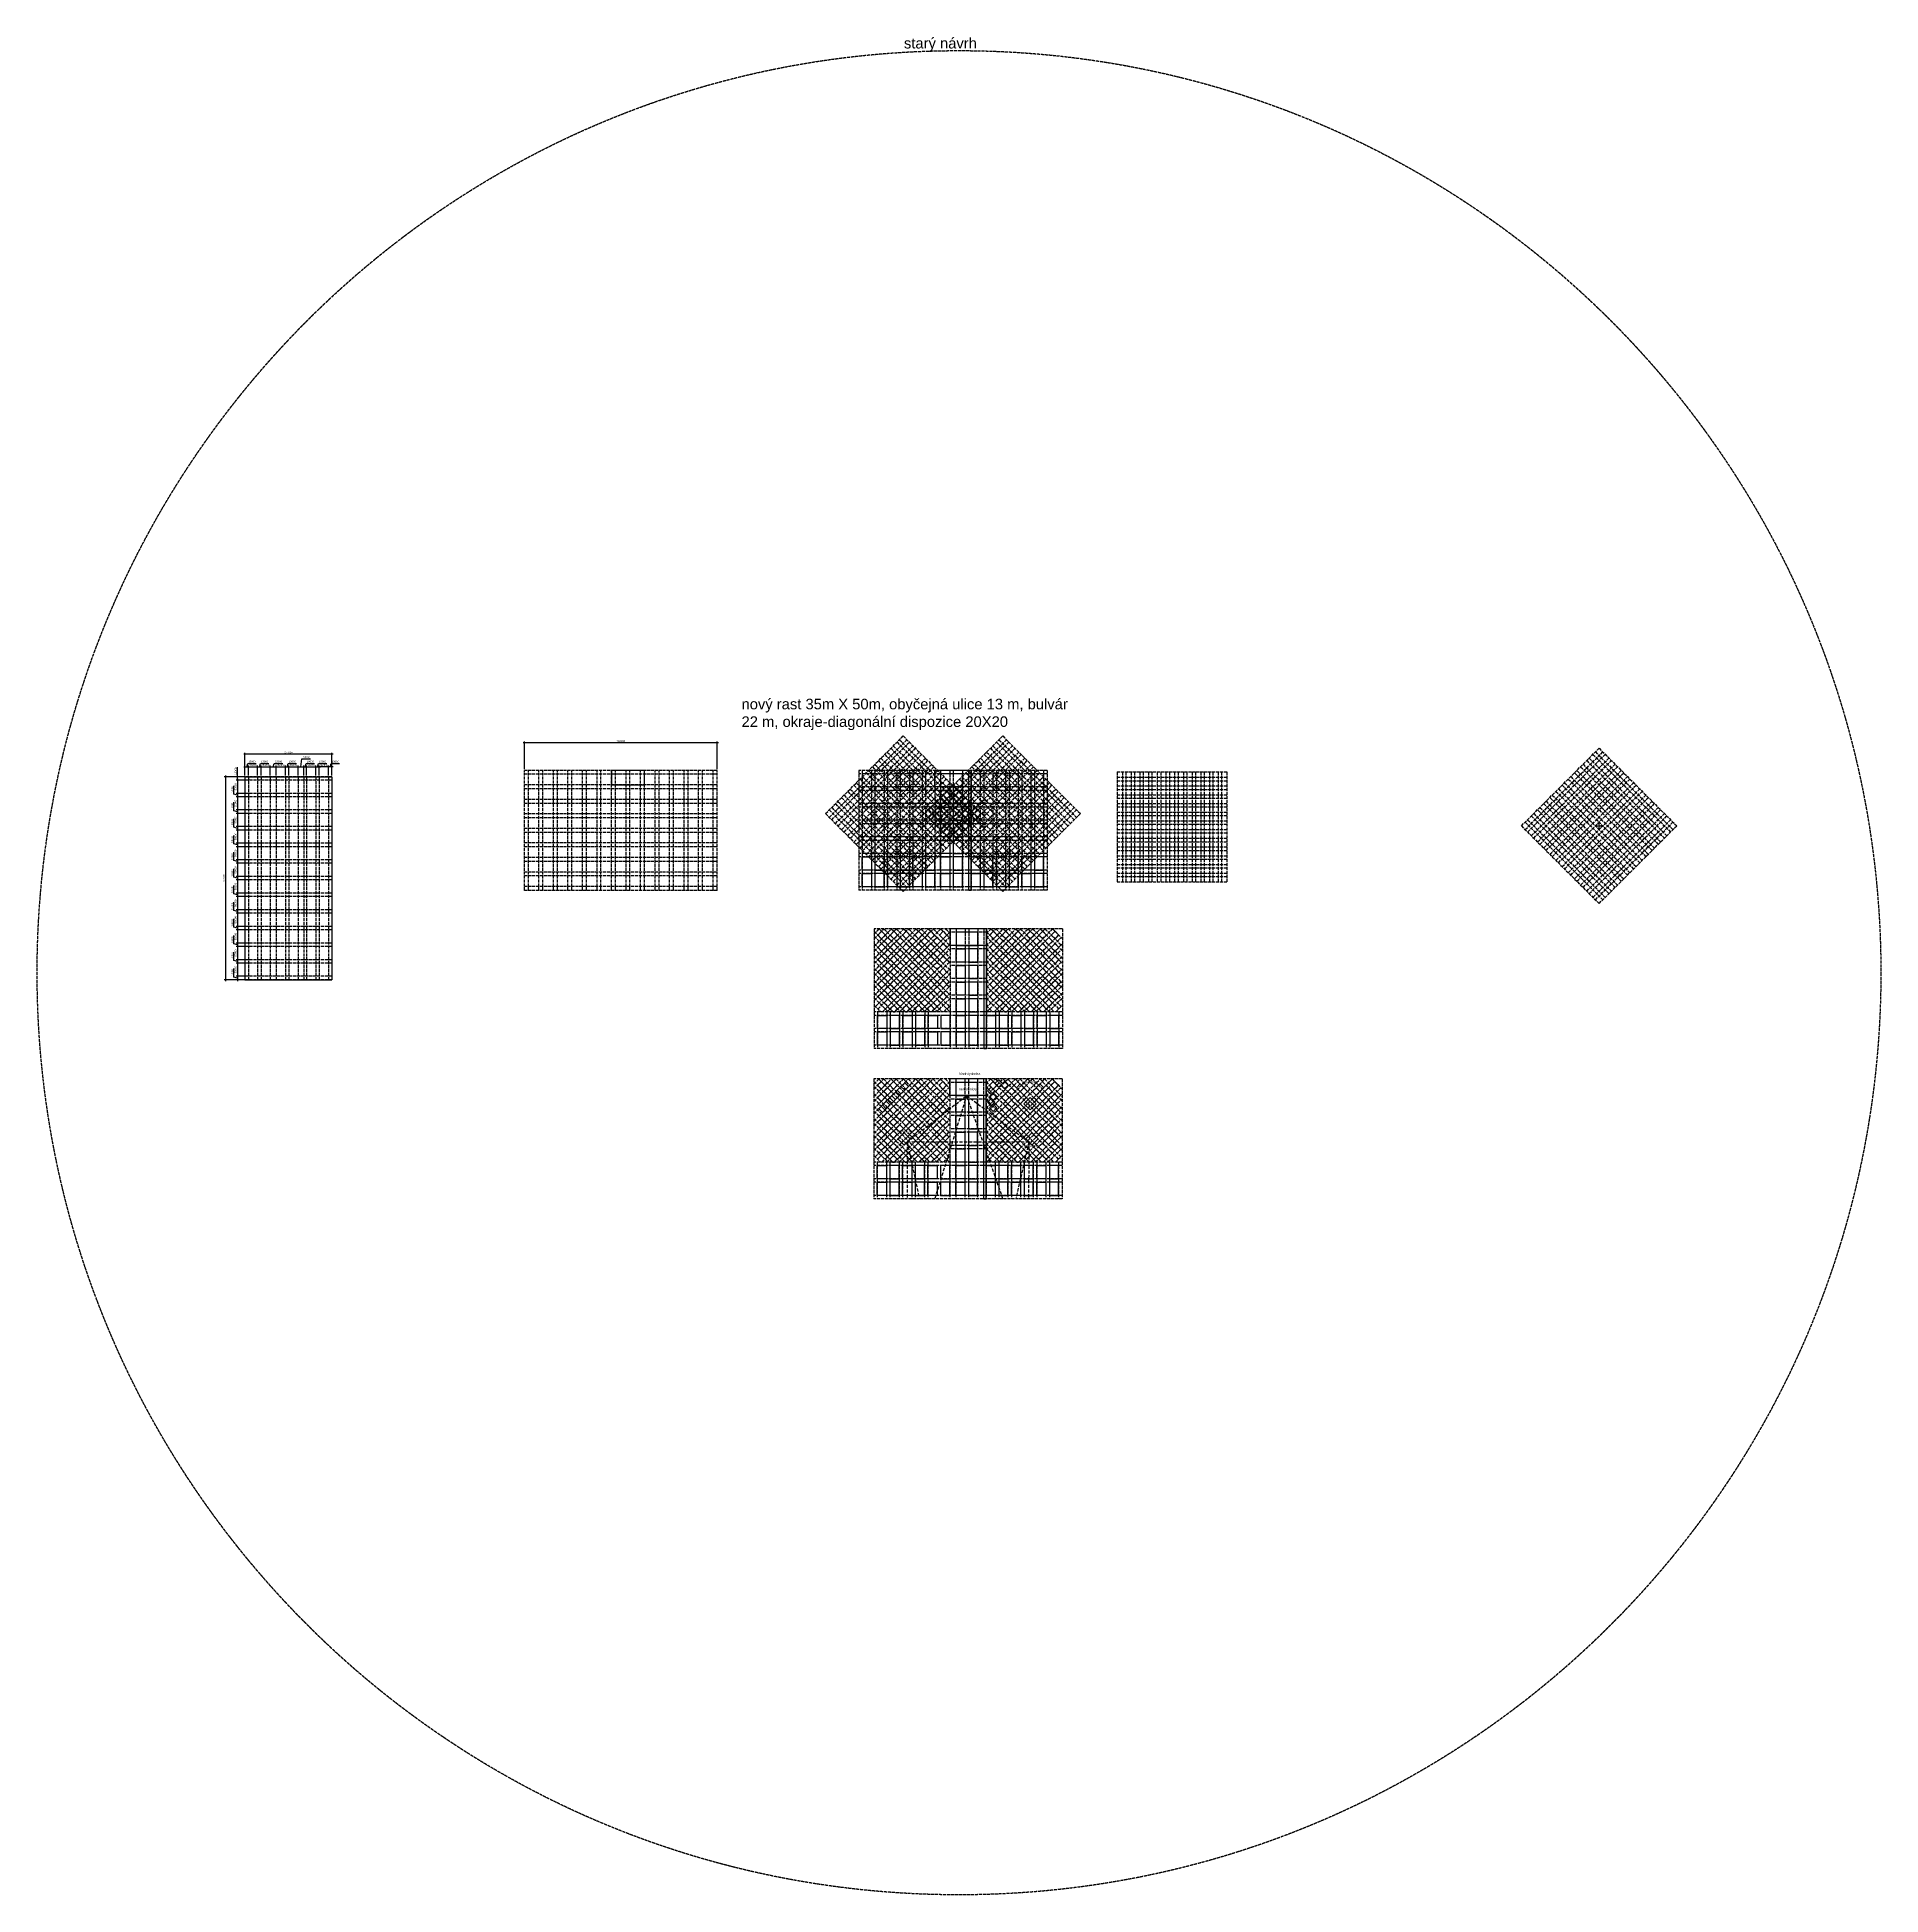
# Model space of a CAD drawing. Header units: millimetres. Extents: x -14568604 to 2614826, y -15966657 to 4339860.
# Drawn here: x -13346295 to -6361419, y -2695926 to 4339860 of the extents above; entities that cross this region are included whole.
import ezdxf

# ---------------------------------------------------------------- set-up
doc = ezdxf.new("R2010")
doc.units = ezdxf.units.MM
doc.linetypes.add('ACAD_ISO02W100', pattern=[15, 12, -3])
doc.linetypes.add('ACAD_ISO10W100', pattern=[18, 12, -3, 0, -3])
for name, color, linetype in [('kóty', 150, 'Continuous'), ('občanská vybavenost', 170, 'Continuous'), ('základní mřížka', 50, 'ACAD_ISO02W100')]:
    doc.layers.add(name, color=color, linetype=linetype)
for name, color, linetype, lineweight in [('master plan', 7, 'Continuous', 30), ('nedzemní dráha', 224, 'ACAD_ISO10W100', 30), ('research centra', 220, 'Continuous', 30), ('universita', 90, 'Continuous', 30), ('vodní plocha', 130, 'Continuous', 30)]:
    doc.layers.add(name, color=color, linetype=linetype, lineweight=lineweight)
doc.styles.get("Standard").update_dxf_attribs({"font": 'arial.ttf'})
doc.dimstyles.new('k', dxfattribs={"dimtxt": 7000, "dimasz": 5000, "dimexe": 5000, "dimexo": 5000, "dimgap": 3000, "dimtad": 1, "dimtxsty": 'Standard', "dimblk": 'ARCHTICK', "dimcen": 2.5, "dimdle": 5000, "dimadec": 0, "dimazin": 0, "dimtfac": 1, "dimtmove": 0, "dimatfit": 3, "dimldrblk": 'ARCHTICK', "dimfxl": 1, "dimarcsym": 0})

# ---------------------------------------------------------------- blocks, each defined once
blk = doc.blocks.new('_ArchTick')
at = {"color": 0, "linetype": 'ByBlock', "const_width": 0.15}
blk.add_lwpolyline([(-0.5, -0.5), (0.5, 0.5)], dxfattribs=at)
blk = doc.blocks.new('*D30')
at = {"layer": 'Defpoints', "color": 0, "ltscale": 1000, "transparency": 16777216}
for p in [(-11500278, 1667242), (-11500278, 1562912), (-10770278, 1562912)]:
    blk.add_point(p, dxfattribs=at)
at = {"layer": 'kóty', "color": 0, "lineweight": -2, "ltscale": 1000, "transparency": 16777216}
for p, q in [((-10765278, 1667242), (-11505278, 1667242)), ((-11500278, 1567912), (-11500278, 1672242)), ((-10770278, 1567912), (-10770278, 1672242))]:
    blk.add_line(p, q, dxfattribs=at)
at = {"layer": 'kóty', "color": 0, "lineweight": -2, "ltscale": 1000, "transparency": 16777216, "xscale": 5000, "yscale": 5000, "zscale": 5000, "rotation": 180}
blk.add_blockref('_ArchTick', (-11500278, 1667242), dxfattribs=at)
at = {"layer": 'kóty', "color": 0, "lineweight": -2, "ltscale": 1000, "transparency": 16777216, "xscale": 5000, "yscale": 5000, "zscale": 5000}
blk.add_blockref('_ArchTick', (-10770278, 1667242), dxfattribs=at)
at = {"layer": 'kóty', "color": 0, "ltscale": 1000, "transparency": 16777216, "insert": (-11135278, 1673818), "char_height": 7000, "attachment_point": 5}
blk.add_mtext('730000', dxfattribs=at)
blk = doc.blocks.new('*D36')
at = {"layer": 'Defpoints', "color": 0, "ltscale": 1000, "transparency": 16777216}
for p in [(-12558878, 1624027), (-12558878, 1538842), (-12229878, 1538842)]:
    blk.add_point(p, dxfattribs=at)
at = {"layer": 'kóty', "color": 0, "lineweight": -2, "ltscale": 1000, "transparency": 16777216}
for p, q in [((-12224878, 1624027), (-12563878, 1624027)), ((-12558878, 1543842), (-12558878, 1629027)), ((-12229878, 1543842), (-12229878, 1629027))]:
    blk.add_line(p, q, dxfattribs=at)
at = {"layer": 'kóty', "color": 0, "lineweight": -2, "ltscale": 1000, "transparency": 16777216, "xscale": 5000, "yscale": 5000, "zscale": 5000, "rotation": 180}
blk.add_blockref('_ArchTick', (-12558878, 1624027), dxfattribs=at)
at = {"layer": 'kóty', "color": 0, "lineweight": -2, "ltscale": 1000, "transparency": 16777216, "xscale": 5000, "yscale": 5000, "zscale": 5000}
blk.add_blockref('_ArchTick', (-12229878, 1624027), dxfattribs=at)
at = {"layer": 'kóty', "color": 0, "ltscale": 1000, "transparency": 16777216, "insert": (-12394378, 1630603), "char_height": 7000, "attachment_point": 5}
blk.add_mtext('329000', dxfattribs=at)
blk = doc.blocks.new('*D37')
at = {"layer": 'Defpoints', "color": 0, "ltscale": 1000, "transparency": 16777216}
for p in [(-12558878, 1538842), (-12632347, 769842), (-12558878, 769842)]:
    blk.add_point(p, dxfattribs=at)
at = {"layer": 'kóty', "color": 0, "lineweight": -2, "ltscale": 1000, "transparency": 16777216}
for p, q in [((-12563878, 1538842), (-12637347, 1538842)), ((-12632347, 1543842), (-12632347, 764842)), ((-12563878, 769842), (-12637347, 769842))]:
    blk.add_line(p, q, dxfattribs=at)
at = {"layer": 'kóty', "color": 0, "lineweight": -2, "ltscale": 1000, "transparency": 16777216, "xscale": 5000, "yscale": 5000, "zscale": 5000}
for p, rotation in [((-12632347, 1538842), 90), ((-12632347, 769842), 270)]:
    blk.add_blockref('_ArchTick', p, dxfattribs=dict(at, rotation=rotation))
at = {"layer": 'kóty', "color": 0, "ltscale": 1000, "transparency": 16777216, "insert": (-12638921, 1154342), "char_height": 7000, "attachment_point": 5, "rotation": 90}
blk.add_mtext('769000', dxfattribs=at)
blk = doc.blocks.new('*D38')
at = {"layer": 'Defpoints', "color": 0, "ltscale": 1000, "transparency": 16777216}
for p in [(-12545878, 1576199), (-12558878, 1538842), (-12545878, 1538842)]:
    blk.add_point(p, dxfattribs=at)
at = {"layer": 'kóty', "color": 0, "lineweight": -2, "ltscale": 1000, "transparency": 16777216}
for p, q in [((-12563878, 1576199), (-12540878, 1576199)), ((-12558878, 1543842), (-12558878, 1581199)), ((-12552378, 1576199), (-12548455, 1589276)), ((-12548455, 1589276), (-12516795, 1589276)), ((-12545878, 1543842), (-12545878, 1581199))]:
    blk.add_line(p, q, dxfattribs=at)
at = {"layer": 'kóty', "color": 0, "lineweight": -2, "ltscale": 1000, "transparency": 16777216, "xscale": 5000, "yscale": 5000, "zscale": 5000, "rotation": 180}
blk.add_blockref('_ArchTick', (-12558878, 1576199), dxfattribs=at)
at = {"layer": 'kóty', "color": 0, "lineweight": -2, "ltscale": 1000, "transparency": 16777216, "xscale": 5000, "yscale": 5000, "zscale": 5000}
blk.add_blockref('_ArchTick', (-12545878, 1576199), dxfattribs=at)
at = {"layer": 'kóty', "color": 0, "ltscale": 1000, "transparency": 16777216, "insert": (-12532625, 1595852), "char_height": 7000, "attachment_point": 5}
blk.add_mtext('13000', dxfattribs=at)
blk = doc.blocks.new('*D39')
at = {"layer": 'Defpoints', "color": 0, "ltscale": 1000, "transparency": 16777216}
for p in [(-12510878, 1576199), (-12545878, 1538842), (-12510878, 1538842)]:
    blk.add_point(p, dxfattribs=at)
at = {"layer": 'kóty', "color": 0, "lineweight": -2, "ltscale": 1000, "transparency": 16777216}
for p, q in [((-12550878, 1576199), (-12505878, 1576199)), ((-12545878, 1543842), (-12545878, 1581199)), ((-12510878, 1543842), (-12510878, 1581199))]:
    blk.add_line(p, q, dxfattribs=at)
at = {"layer": 'kóty', "color": 0, "lineweight": -2, "ltscale": 1000, "transparency": 16777216, "xscale": 5000, "yscale": 5000, "zscale": 5000, "rotation": 180}
blk.add_blockref('_ArchTick', (-12545878, 1576199), dxfattribs=at)
at = {"layer": 'kóty', "color": 0, "lineweight": -2, "ltscale": 1000, "transparency": 16777216, "xscale": 5000, "yscale": 5000, "zscale": 5000}
blk.add_blockref('_ArchTick', (-12510878, 1576199), dxfattribs=at)
at = {"layer": 'kóty', "color": 0, "ltscale": 1000, "transparency": 16777216, "insert": (-12528378, 1582776), "char_height": 7000, "attachment_point": 5}
blk.add_mtext('35000', dxfattribs=at)
blk = doc.blocks.new('*D40')
at = {"layer": 'Defpoints', "color": 0, "ltscale": 1000, "transparency": 16777216}
for p in [(-12497878, 1576199), (-12510878, 1538842), (-12497878, 1538842)]:
    blk.add_point(p, dxfattribs=at)
at = {"layer": 'kóty', "color": 0, "lineweight": -2, "ltscale": 1000, "transparency": 16777216}
for p, q in [((-12515878, 1576199), (-12492878, 1576199)), ((-12510878, 1543842), (-12510878, 1581199)), ((-12504378, 1576199), (-12500455, 1589276)), ((-12500455, 1589276), (-12468795, 1589276)), ((-12497878, 1543842), (-12497878, 1581199))]:
    blk.add_line(p, q, dxfattribs=at)
at = {"layer": 'kóty', "color": 0, "lineweight": -2, "ltscale": 1000, "transparency": 16777216, "xscale": 5000, "yscale": 5000, "zscale": 5000, "rotation": 180}
blk.add_blockref('_ArchTick', (-12510878, 1576199), dxfattribs=at)
at = {"layer": 'kóty', "color": 0, "lineweight": -2, "ltscale": 1000, "transparency": 16777216, "xscale": 5000, "yscale": 5000, "zscale": 5000}
blk.add_blockref('_ArchTick', (-12497878, 1576199), dxfattribs=at)
at = {"layer": 'kóty', "color": 0, "ltscale": 1000, "transparency": 16777216, "insert": (-12484625, 1595852), "char_height": 7000, "attachment_point": 5}
blk.add_mtext('13000', dxfattribs=at)
blk = doc.blocks.new('*D41')
at = {"layer": 'Defpoints', "color": 0, "ltscale": 1000, "transparency": 16777216}
for p in [(-12462878, 1576199), (-12497878, 1538842), (-12462878, 1538842)]:
    blk.add_point(p, dxfattribs=at)
at = {"layer": 'kóty', "color": 0, "lineweight": -2, "ltscale": 1000, "transparency": 16777216}
for p, q in [((-12502878, 1576199), (-12457878, 1576199)), ((-12497878, 1543842), (-12497878, 1581199)), ((-12462878, 1543842), (-12462878, 1581199))]:
    blk.add_line(p, q, dxfattribs=at)
at = {"layer": 'kóty', "color": 0, "lineweight": -2, "ltscale": 1000, "transparency": 16777216, "xscale": 5000, "yscale": 5000, "zscale": 5000, "rotation": 180}
blk.add_blockref('_ArchTick', (-12497878, 1576199), dxfattribs=at)
at = {"layer": 'kóty', "color": 0, "lineweight": -2, "ltscale": 1000, "transparency": 16777216, "xscale": 5000, "yscale": 5000, "zscale": 5000}
blk.add_blockref('_ArchTick', (-12462878, 1576199), dxfattribs=at)
at = {"layer": 'kóty', "color": 0, "ltscale": 1000, "transparency": 16777216, "insert": (-12480378, 1582776), "char_height": 7000, "attachment_point": 5}
blk.add_mtext('35000', dxfattribs=at)
blk = doc.blocks.new('*D42')
at = {"layer": 'Defpoints', "color": 0, "ltscale": 1000, "transparency": 16777216}
for p in [(-12440878, 1576199), (-12462878, 1538842), (-12440878, 1538842)]:
    blk.add_point(p, dxfattribs=at)
at = {"layer": 'kóty', "color": 0, "lineweight": -2, "ltscale": 1000, "transparency": 16777216}
for p, q in [((-12467878, 1576199), (-12435878, 1576199)), ((-12462878, 1543842), (-12462878, 1581199)), ((-12451878, 1576199), (-12447956, 1589273)), ((-12447956, 1589273), (-12415517, 1589273)), ((-12440878, 1543842), (-12440878, 1581199))]:
    blk.add_line(p, q, dxfattribs=at)
at = {"layer": 'kóty', "color": 0, "lineweight": -2, "ltscale": 1000, "transparency": 16777216, "xscale": 5000, "yscale": 5000, "zscale": 5000, "rotation": 180}
blk.add_blockref('_ArchTick', (-12462878, 1576199), dxfattribs=at)
at = {"layer": 'kóty', "color": 0, "lineweight": -2, "ltscale": 1000, "transparency": 16777216, "xscale": 5000, "yscale": 5000, "zscale": 5000}
blk.add_blockref('_ArchTick', (-12440878, 1576199), dxfattribs=at)
at = {"layer": 'kóty', "color": 0, "ltscale": 1000, "transparency": 16777216, "insert": (-12431737, 1595847), "char_height": 7000, "attachment_point": 5}
blk.add_mtext('22000', dxfattribs=at)
blk = doc.blocks.new('*D43')
at = {"layer": 'Defpoints', "color": 0, "ltscale": 1000, "transparency": 16777216}
for p in [(-12405878, 1576199), (-12440878, 1538842), (-12405878, 1538842)]:
    blk.add_point(p, dxfattribs=at)
at = {"layer": 'kóty', "color": 0, "lineweight": -2, "ltscale": 1000, "transparency": 16777216}
for p, q in [((-12445878, 1576199), (-12400878, 1576199)), ((-12440878, 1543842), (-12440878, 1581199)), ((-12405878, 1543842), (-12405878, 1581199))]:
    blk.add_line(p, q, dxfattribs=at)
at = {"layer": 'kóty', "color": 0, "lineweight": -2, "ltscale": 1000, "transparency": 16777216, "xscale": 5000, "yscale": 5000, "zscale": 5000, "rotation": 180}
blk.add_blockref('_ArchTick', (-12440878, 1576199), dxfattribs=at)
at = {"layer": 'kóty', "color": 0, "lineweight": -2, "ltscale": 1000, "transparency": 16777216, "xscale": 5000, "yscale": 5000, "zscale": 5000}
blk.add_blockref('_ArchTick', (-12405878, 1576199), dxfattribs=at)
at = {"layer": 'kóty', "color": 0, "ltscale": 1000, "transparency": 16777216, "insert": (-12423378, 1582776), "char_height": 7000, "attachment_point": 5}
blk.add_mtext('35000', dxfattribs=at)
blk = doc.blocks.new('*D44')
at = {"layer": 'Defpoints', "color": 0, "ltscale": 1000, "transparency": 16777216}
for p in [(-12392878, 1576199), (-12405878, 1538842), (-12392878, 1538842)]:
    blk.add_point(p, dxfattribs=at)
at = {"layer": 'kóty', "color": 0, "lineweight": -2, "ltscale": 1000, "transparency": 16777216}
for p, q in [((-12410878, 1576199), (-12387878, 1576199)), ((-12405878, 1543842), (-12405878, 1581199)), ((-12399378, 1576199), (-12395455, 1589276)), ((-12395455, 1589276), (-12363795, 1589276)), ((-12392878, 1543842), (-12392878, 1581199))]:
    blk.add_line(p, q, dxfattribs=at)
at = {"layer": 'kóty', "color": 0, "lineweight": -2, "ltscale": 1000, "transparency": 16777216, "xscale": 5000, "yscale": 5000, "zscale": 5000, "rotation": 180}
blk.add_blockref('_ArchTick', (-12405878, 1576199), dxfattribs=at)
at = {"layer": 'kóty', "color": 0, "lineweight": -2, "ltscale": 1000, "transparency": 16777216, "xscale": 5000, "yscale": 5000, "zscale": 5000}
blk.add_blockref('_ArchTick', (-12392878, 1576199), dxfattribs=at)
at = {"layer": 'kóty', "color": 0, "ltscale": 1000, "transparency": 16777216, "insert": (-12379625, 1595852), "char_height": 7000, "attachment_point": 5}
blk.add_mtext('13000', dxfattribs=at)
blk = doc.blocks.new('*D45')
at = {"layer": 'Defpoints', "color": 0, "ltscale": 1000, "transparency": 16777216}
for p in [(-12357878, 1576199), (-12392878, 1538842), (-12357878, 1538842)]:
    blk.add_point(p, dxfattribs=at)
at = {"layer": 'kóty', "color": 0, "lineweight": -2, "ltscale": 1000, "transparency": 16777216}
for p, q in [((-12397878, 1576199), (-12352878, 1576199)), ((-12392878, 1543842), (-12392878, 1581199)), ((-12357878, 1543842), (-12357878, 1581199))]:
    blk.add_line(p, q, dxfattribs=at)
at = {"layer": 'kóty', "color": 0, "lineweight": -2, "ltscale": 1000, "transparency": 16777216, "xscale": 5000, "yscale": 5000, "zscale": 5000, "rotation": 180}
blk.add_blockref('_ArchTick', (-12392878, 1576199), dxfattribs=at)
at = {"layer": 'kóty', "color": 0, "lineweight": -2, "ltscale": 1000, "transparency": 16777216, "xscale": 5000, "yscale": 5000, "zscale": 5000}
blk.add_blockref('_ArchTick', (-12357878, 1576199), dxfattribs=at)
at = {"layer": 'kóty', "color": 0, "ltscale": 1000, "transparency": 16777216, "insert": (-12375378, 1582776), "char_height": 7000, "attachment_point": 5}
blk.add_mtext('35000', dxfattribs=at)
blk = doc.blocks.new('*D46')
at = {"layer": 'Defpoints', "color": 0, "ltscale": 1000, "transparency": 16777216}
for p in [(-12335878, 1576199), (-12357878, 1538842), (-12335878, 1538842)]:
    blk.add_point(p, dxfattribs=at)
at = {"layer": 'kóty', "color": 0, "lineweight": -2, "ltscale": 1000, "transparency": 16777216}
for p, q in [((-12362878, 1576199), (-12330878, 1576199)), ((-12357878, 1543842), (-12357878, 1581199)), ((-12346878, 1576199), (-12342956, 1606052)), ((-12342956, 1606052), (-12310517, 1606052)), ((-12335878, 1543842), (-12335878, 1581199))]:
    blk.add_line(p, q, dxfattribs=at)
at = {"layer": 'kóty', "color": 0, "lineweight": -2, "ltscale": 1000, "transparency": 16777216, "xscale": 5000, "yscale": 5000, "zscale": 5000, "rotation": 180}
blk.add_blockref('_ArchTick', (-12357878, 1576199), dxfattribs=at)
at = {"layer": 'kóty', "color": 0, "lineweight": -2, "ltscale": 1000, "transparency": 16777216, "xscale": 5000, "yscale": 5000, "zscale": 5000}
blk.add_blockref('_ArchTick', (-12335878, 1576199), dxfattribs=at)
at = {"layer": 'kóty', "color": 0, "ltscale": 1000, "transparency": 16777216, "insert": (-12326737, 1612626), "char_height": 7000, "attachment_point": 5}
blk.add_mtext('22000', dxfattribs=at)
blk = doc.blocks.new('*D47')
at = {"layer": 'Defpoints', "color": 0, "ltscale": 1000, "transparency": 16777216}
for p in [(-12325878, 1576199), (-12335878, 1538842), (-12325878, 1538842)]:
    blk.add_point(p, dxfattribs=at)
at = {"layer": 'kóty', "color": 0, "lineweight": -2, "ltscale": 1000, "transparency": 16777216}
for p, q in [((-12340878, 1576199), (-12320878, 1576199)), ((-12335878, 1543842), (-12335878, 1581199)), ((-12330878, 1576199), (-12326956, 1589273)), ((-12326956, 1589273), (-12295296, 1589273)), ((-12325878, 1543842), (-12325878, 1581199))]:
    blk.add_line(p, q, dxfattribs=at)
at = {"layer": 'kóty', "color": 0, "lineweight": -2, "ltscale": 1000, "transparency": 16777216, "xscale": 5000, "yscale": 5000, "zscale": 5000, "rotation": 180}
blk.add_blockref('_ArchTick', (-12335878, 1576199), dxfattribs=at)
at = {"layer": 'kóty', "color": 0, "lineweight": -2, "ltscale": 1000, "transparency": 16777216, "xscale": 5000, "yscale": 5000, "zscale": 5000}
blk.add_blockref('_ArchTick', (-12325878, 1576199), dxfattribs=at)
at = {"layer": 'kóty', "color": 0, "ltscale": 1000, "transparency": 16777216, "insert": (-12311126, 1595847), "char_height": 7000, "attachment_point": 5}
blk.add_mtext('10000', dxfattribs=at)
blk = doc.blocks.new('*D48')
at = {"layer": 'Defpoints', "color": 0, "ltscale": 1000, "transparency": 16777216}
for p in [(-12290878, 1576199), (-12325878, 1538842), (-12290878, 1538842)]:
    blk.add_point(p, dxfattribs=at)
at = {"layer": 'kóty', "color": 0, "lineweight": -2, "ltscale": 1000, "transparency": 16777216}
for p, q in [((-12330878, 1576199), (-12285878, 1576199)), ((-12325878, 1543842), (-12325878, 1581199)), ((-12290878, 1543842), (-12290878, 1581199))]:
    blk.add_line(p, q, dxfattribs=at)
at = {"layer": 'kóty', "color": 0, "lineweight": -2, "ltscale": 1000, "transparency": 16777216, "xscale": 5000, "yscale": 5000, "zscale": 5000, "rotation": 180}
blk.add_blockref('_ArchTick', (-12325878, 1576199), dxfattribs=at)
at = {"layer": 'kóty', "color": 0, "lineweight": -2, "ltscale": 1000, "transparency": 16777216, "xscale": 5000, "yscale": 5000, "zscale": 5000}
blk.add_blockref('_ArchTick', (-12290878, 1576199), dxfattribs=at)
at = {"layer": 'kóty', "color": 0, "ltscale": 1000, "transparency": 16777216, "insert": (-12308378, 1582776), "char_height": 7000, "attachment_point": 5}
blk.add_mtext('35000', dxfattribs=at)
blk = doc.blocks.new('*D49')
at = {"layer": 'Defpoints', "color": 0, "ltscale": 1000, "transparency": 16777216}
for p in [(-12277878, 1576199), (-12290878, 1538842), (-12277878, 1538842)]:
    blk.add_point(p, dxfattribs=at)
at = {"layer": 'kóty', "color": 0, "lineweight": -2, "ltscale": 1000, "transparency": 16777216}
for p, q in [((-12295878, 1576199), (-12272878, 1576199)), ((-12290878, 1543842), (-12290878, 1581199)), ((-12284378, 1576199), (-12280455, 1589276)), ((-12280455, 1589276), (-12248795, 1589276)), ((-12277878, 1543842), (-12277878, 1581199))]:
    blk.add_line(p, q, dxfattribs=at)
at = {"layer": 'kóty', "color": 0, "lineweight": -2, "ltscale": 1000, "transparency": 16777216, "xscale": 5000, "yscale": 5000, "zscale": 5000, "rotation": 180}
blk.add_blockref('_ArchTick', (-12290878, 1576199), dxfattribs=at)
at = {"layer": 'kóty', "color": 0, "lineweight": -2, "ltscale": 1000, "transparency": 16777216, "xscale": 5000, "yscale": 5000, "zscale": 5000}
blk.add_blockref('_ArchTick', (-12277878, 1576199), dxfattribs=at)
at = {"layer": 'kóty', "color": 0, "ltscale": 1000, "transparency": 16777216, "insert": (-12264625, 1595852), "char_height": 7000, "attachment_point": 5}
blk.add_mtext('13000', dxfattribs=at)
blk = doc.blocks.new('*D50')
at = {"layer": 'Defpoints', "color": 0, "ltscale": 1000, "transparency": 16777216}
for p in [(-12242878, 1576199), (-12242878, 1538842), (-12229878, 1538842)]:
    blk.add_point(p, dxfattribs=at)
at = {"layer": 'kóty', "color": 0, "lineweight": -2, "ltscale": 1000, "transparency": 16777216}
for p, q in [((-12224878, 1576199), (-12247878, 1576199)), ((-12242878, 1543842), (-12242878, 1581199)), ((-12236378, 1576199), (-12232455, 1589276)), ((-12232455, 1589276), (-12200795, 1589276)), ((-12229878, 1543842), (-12229878, 1581199))]:
    blk.add_line(p, q, dxfattribs=at)
at = {"layer": 'kóty', "color": 0, "lineweight": -2, "ltscale": 1000, "transparency": 16777216, "xscale": 5000, "yscale": 5000, "zscale": 5000, "rotation": 180}
blk.add_blockref('_ArchTick', (-12242878, 1576199), dxfattribs=at)
at = {"layer": 'kóty', "color": 0, "lineweight": -2, "ltscale": 1000, "transparency": 16777216, "xscale": 5000, "yscale": 5000, "zscale": 5000}
blk.add_blockref('_ArchTick', (-12229878, 1576199), dxfattribs=at)
at = {"layer": 'kóty', "color": 0, "ltscale": 1000, "transparency": 16777216, "insert": (-12216625, 1595852), "char_height": 7000, "attachment_point": 5}
blk.add_mtext('13000', dxfattribs=at)
blk = doc.blocks.new('*D51')
at = {"layer": 'Defpoints', "color": 0, "ltscale": 1000, "transparency": 16777216}
for p in [(-12277878, 1576199), (-12277878, 1538842), (-12242878, 1538842)]:
    blk.add_point(p, dxfattribs=at)
at = {"layer": 'kóty', "color": 0, "lineweight": -2, "ltscale": 1000, "transparency": 16777216}
for p, q in [((-12237878, 1576199), (-12282878, 1576199)), ((-12277878, 1543842), (-12277878, 1581199)), ((-12242878, 1543842), (-12242878, 1581199))]:
    blk.add_line(p, q, dxfattribs=at)
at = {"layer": 'kóty', "color": 0, "lineweight": -2, "ltscale": 1000, "transparency": 16777216, "xscale": 5000, "yscale": 5000, "zscale": 5000, "rotation": 180}
blk.add_blockref('_ArchTick', (-12277878, 1576199), dxfattribs=at)
at = {"layer": 'kóty', "color": 0, "lineweight": -2, "ltscale": 1000, "transparency": 16777216, "xscale": 5000, "yscale": 5000, "zscale": 5000}
blk.add_blockref('_ArchTick', (-12242878, 1576199), dxfattribs=at)
at = {"layer": 'kóty', "color": 0, "ltscale": 1000, "transparency": 16777216, "insert": (-12260378, 1582776), "char_height": 7000, "attachment_point": 5}
blk.add_mtext('35000', dxfattribs=at)
blk = doc.blocks.new('*D52')
at = {"layer": 'Defpoints', "color": 0, "ltscale": 1000, "transparency": 16777216}
for p in [(-12587715, 1525842), (-12553878, 1538842), (-12553878, 1525842)]:
    blk.add_point(p, dxfattribs=at)
at = {"layer": 'kóty', "color": 0, "lineweight": -2, "ltscale": 1000, "transparency": 16777216}
for p, q in [((-12587715, 1538842), (-12587715, 1575502)), ((-12558878, 1538842), (-12592715, 1538842)), ((-12558878, 1525842), (-12592715, 1525842)), ((-12587715, 1525842), (-12587715, 1543842))]:
    blk.add_line(p, q, dxfattribs=at)
at = {"layer": 'kóty', "color": 0, "lineweight": -2, "ltscale": 1000, "transparency": 16777216, "xscale": 5000, "yscale": 5000, "zscale": 5000}
for p, rotation in [((-12587715, 1538842), 90), ((-12587715, 1525842), 270)]:
    blk.add_blockref('_ArchTick', p, dxfattribs=dict(at, rotation=rotation))
at = {"layer": 'kóty', "color": 0, "ltscale": 1000, "transparency": 16777216, "insert": (-12594292, 1559672), "char_height": 7000, "attachment_point": 5, "rotation": 90}
blk.add_mtext('13000', dxfattribs=at)
blk = doc.blocks.new('*D53')
at = {"layer": 'Defpoints', "color": 0, "ltscale": 1000, "transparency": 16777216}
for p in [(-12553878, 1525842), (-12587715, 1475842), (-12553878, 1475842)]:
    blk.add_point(p, dxfattribs=at)
at = {"layer": 'kóty', "color": 0, "lineweight": -2, "ltscale": 1000, "transparency": 16777216}
for p, q in [((-12558878, 1525842), (-12592715, 1525842)), ((-12587715, 1530842), (-12587715, 1470842)), ((-12558878, 1475842), (-12592715, 1475842))]:
    blk.add_line(p, q, dxfattribs=at)
at = {"layer": 'kóty', "color": 0, "lineweight": -2, "ltscale": 1000, "transparency": 16777216, "xscale": 5000, "yscale": 5000, "zscale": 5000}
for p, rotation in [((-12587715, 1525842), 90), ((-12587715, 1475842), 270)]:
    blk.add_blockref('_ArchTick', p, dxfattribs=dict(at, rotation=rotation))
at = {"layer": 'kóty', "color": 0, "ltscale": 1000, "transparency": 16777216, "insert": (-12594289, 1500842), "char_height": 7000, "attachment_point": 5, "rotation": 90}
blk.add_mtext('50000', dxfattribs=at)
blk = doc.blocks.new('*D54')
at = {"layer": 'Defpoints', "color": 0, "ltscale": 1000, "transparency": 16777216}
for p in [(-12587715, 1462842), (-12553878, 1475842), (-12553878, 1462842)]:
    blk.add_point(p, dxfattribs=at)
at = {"layer": 'kóty', "color": 0, "lineweight": -2, "ltscale": 1000, "transparency": 16777216}
for p, q in [((-12600792, 1473265), (-12600792, 1504925)), ((-12587715, 1480842), (-12587715, 1457842)), ((-12587715, 1469342), (-12600792, 1473265)), ((-12558878, 1475842), (-12592715, 1475842)), ((-12558878, 1462842), (-12592715, 1462842))]:
    blk.add_line(p, q, dxfattribs=at)
at = {"layer": 'kóty', "color": 0, "lineweight": -2, "ltscale": 1000, "transparency": 16777216, "xscale": 5000, "yscale": 5000, "zscale": 5000}
for p, rotation in [((-12587715, 1475842), 90), ((-12587715, 1462842), 270)]:
    blk.add_blockref('_ArchTick', p, dxfattribs=dict(at, rotation=rotation))
at = {"layer": 'kóty', "color": 0, "ltscale": 1000, "transparency": 16777216, "insert": (-12607368, 1489095), "char_height": 7000, "attachment_point": 5, "rotation": 90}
blk.add_mtext('13000', dxfattribs=at)
blk = doc.blocks.new('*D55')
at = {"layer": 'Defpoints', "color": 0, "ltscale": 1000, "transparency": 16777216}
for p in [(-12587715, 1412842), (-12553878, 1462842), (-12553878, 1412842)]:
    blk.add_point(p, dxfattribs=at)
at = {"layer": 'kóty', "color": 0, "lineweight": -2, "ltscale": 1000, "transparency": 16777216}
for p, q in [((-12558878, 1462842), (-12592715, 1462842)), ((-12558878, 1412842), (-12592715, 1412842)), ((-12587715, 1467842), (-12587715, 1407842))]:
    blk.add_line(p, q, dxfattribs=at)
at = {"layer": 'kóty', "color": 0, "lineweight": -2, "ltscale": 1000, "transparency": 16777216, "xscale": 5000, "yscale": 5000, "zscale": 5000}
for p, rotation in [((-12587715, 1462842), 90), ((-12587715, 1412842), 270)]:
    blk.add_blockref('_ArchTick', p, dxfattribs=dict(at, rotation=rotation))
at = {"layer": 'kóty', "color": 0, "ltscale": 1000, "transparency": 16777216, "insert": (-12594289, 1437842), "char_height": 7000, "attachment_point": 5, "rotation": 90}
blk.add_mtext('50000', dxfattribs=at)
blk = doc.blocks.new('*D56')
at = {"layer": 'Defpoints', "color": 0, "ltscale": 1000, "transparency": 16777216}
for p in [(-12553878, 1412842), (-12587715, 1399842), (-12553878, 1399842)]:
    blk.add_point(p, dxfattribs=at)
at = {"layer": 'kóty', "color": 0, "lineweight": -2, "ltscale": 1000, "transparency": 16777216}
for p, q in [((-12600792, 1410265), (-12600792, 1441925)), ((-12587715, 1406342), (-12600792, 1410265)), ((-12558878, 1412842), (-12592715, 1412842)), ((-12587715, 1417842), (-12587715, 1394842)), ((-12558878, 1399842), (-12592715, 1399842))]:
    blk.add_line(p, q, dxfattribs=at)
at = {"layer": 'kóty', "color": 0, "lineweight": -2, "ltscale": 1000, "transparency": 16777216, "xscale": 5000, "yscale": 5000, "zscale": 5000}
for p, rotation in [((-12587715, 1412842), 90), ((-12587715, 1399842), 270)]:
    blk.add_blockref('_ArchTick', p, dxfattribs=dict(at, rotation=rotation))
at = {"layer": 'kóty', "color": 0, "ltscale": 1000, "transparency": 16777216, "insert": (-12607368, 1426095), "char_height": 7000, "attachment_point": 5, "rotation": 90}
blk.add_mtext('13000', dxfattribs=at)
blk = doc.blocks.new('*D57')
at = {"layer": 'Defpoints', "color": 0, "ltscale": 1000, "transparency": 16777216}
for p in [(-12587715, 1349842), (-12553878, 1399842), (-12553878, 1349842)]:
    blk.add_point(p, dxfattribs=at)
at = {"layer": 'kóty', "color": 0, "lineweight": -2, "ltscale": 1000, "transparency": 16777216}
for p, q in [((-12558878, 1399842), (-12592715, 1399842)), ((-12558878, 1349842), (-12592715, 1349842)), ((-12587715, 1404842), (-12587715, 1344842))]:
    blk.add_line(p, q, dxfattribs=at)
at = {"layer": 'kóty', "color": 0, "lineweight": -2, "ltscale": 1000, "transparency": 16777216, "xscale": 5000, "yscale": 5000, "zscale": 5000}
for p, rotation in [((-12587715, 1399842), 90), ((-12587715, 1349842), 270)]:
    blk.add_blockref('_ArchTick', p, dxfattribs=dict(at, rotation=rotation))
at = {"layer": 'kóty', "color": 0, "ltscale": 1000, "transparency": 16777216, "insert": (-12594289, 1374842), "char_height": 7000, "attachment_point": 5, "rotation": 90}
blk.add_mtext('50000', dxfattribs=at)
blk = doc.blocks.new('*D58')
at = {"layer": 'Defpoints', "color": 0, "ltscale": 1000, "transparency": 16777216}
for p in [(-12587715, 1336842), (-12553878, 1349842), (-12553878, 1336842)]:
    blk.add_point(p, dxfattribs=at)
at = {"layer": 'kóty', "color": 0, "lineweight": -2, "ltscale": 1000, "transparency": 16777216}
for p, q in [((-12600792, 1347265), (-12600792, 1378925)), ((-12587715, 1343342), (-12600792, 1347265)), ((-12558878, 1349842), (-12592715, 1349842)), ((-12558878, 1336842), (-12592715, 1336842)), ((-12587715, 1354842), (-12587715, 1331842))]:
    blk.add_line(p, q, dxfattribs=at)
at = {"layer": 'kóty', "color": 0, "lineweight": -2, "ltscale": 1000, "transparency": 16777216, "xscale": 5000, "yscale": 5000, "zscale": 5000}
for p, rotation in [((-12587715, 1349842), 90), ((-12587715, 1336842), 270)]:
    blk.add_blockref('_ArchTick', p, dxfattribs=dict(at, rotation=rotation))
at = {"layer": 'kóty', "color": 0, "ltscale": 1000, "transparency": 16777216, "insert": (-12607368, 1363095), "char_height": 7000, "attachment_point": 5, "rotation": 90}
blk.add_mtext('13000', dxfattribs=at)
blk = doc.blocks.new('*D59')
at = {"layer": 'Defpoints', "color": 0, "ltscale": 1000, "transparency": 16777216}
for p in [(-12553878, 1336842), (-12587715, 1286842), (-12553878, 1286842)]:
    blk.add_point(p, dxfattribs=at)
at = {"layer": 'kóty', "color": 0, "lineweight": -2, "ltscale": 1000, "transparency": 16777216}
for p, q in [((-12558878, 1336842), (-12592715, 1336842)), ((-12587715, 1341842), (-12587715, 1281842)), ((-12558878, 1286842), (-12592715, 1286842))]:
    blk.add_line(p, q, dxfattribs=at)
at = {"layer": 'kóty', "color": 0, "lineweight": -2, "ltscale": 1000, "transparency": 16777216, "xscale": 5000, "yscale": 5000, "zscale": 5000}
for p, rotation in [((-12587715, 1336842), 90), ((-12587715, 1286842), 270)]:
    blk.add_blockref('_ArchTick', p, dxfattribs=dict(at, rotation=rotation))
at = {"layer": 'kóty', "color": 0, "ltscale": 1000, "transparency": 16777216, "insert": (-12594289, 1311842), "char_height": 7000, "attachment_point": 5, "rotation": 90}
blk.add_mtext('50000', dxfattribs=at)
blk = doc.blocks.new('*D60')
at = {"layer": 'Defpoints', "color": 0, "ltscale": 1000, "transparency": 16777216}
for p in [(-12587715, 1273842), (-12553878, 1286842), (-12553878, 1273842)]:
    blk.add_point(p, dxfattribs=at)
at = {"layer": 'kóty', "color": 0, "lineweight": -2, "ltscale": 1000, "transparency": 16777216}
for p, q in [((-12600792, 1284265), (-12600792, 1315925)), ((-12587715, 1280342), (-12600792, 1284265)), ((-12558878, 1286842), (-12592715, 1286842)), ((-12558878, 1273842), (-12592715, 1273842)), ((-12587715, 1291842), (-12587715, 1268842))]:
    blk.add_line(p, q, dxfattribs=at)
at = {"layer": 'kóty', "color": 0, "lineweight": -2, "ltscale": 1000, "transparency": 16777216, "xscale": 5000, "yscale": 5000, "zscale": 5000}
for p, rotation in [((-12587715, 1286842), 90), ((-12587715, 1273842), 270)]:
    blk.add_blockref('_ArchTick', p, dxfattribs=dict(at, rotation=rotation))
at = {"layer": 'kóty', "color": 0, "ltscale": 1000, "transparency": 16777216, "insert": (-12607368, 1300095), "char_height": 7000, "attachment_point": 5, "rotation": 90}
blk.add_mtext('13000', dxfattribs=at)
blk = doc.blocks.new('*D61')
at = {"layer": 'Defpoints', "color": 0, "ltscale": 1000, "transparency": 16777216}
for p in [(-12553878, 1273842), (-12587715, 1223842), (-12553878, 1223842)]:
    blk.add_point(p, dxfattribs=at)
at = {"layer": 'kóty', "color": 0, "lineweight": -2, "ltscale": 1000, "transparency": 16777216}
for p, q in [((-12558878, 1273842), (-12592715, 1273842)), ((-12587715, 1278842), (-12587715, 1218842)), ((-12558878, 1223842), (-12592715, 1223842))]:
    blk.add_line(p, q, dxfattribs=at)
at = {"layer": 'kóty', "color": 0, "lineweight": -2, "ltscale": 1000, "transparency": 16777216, "xscale": 5000, "yscale": 5000, "zscale": 5000}
for p, rotation in [((-12587715, 1273842), 90), ((-12587715, 1223842), 270)]:
    blk.add_blockref('_ArchTick', p, dxfattribs=dict(at, rotation=rotation))
at = {"layer": 'kóty', "color": 0, "ltscale": 1000, "transparency": 16777216, "insert": (-12594289, 1248842), "char_height": 7000, "attachment_point": 5, "rotation": 90}
blk.add_mtext('50000', dxfattribs=at)
blk = doc.blocks.new('*D62')
at = {"layer": 'Defpoints', "color": 0, "ltscale": 1000, "transparency": 16777216}
for p in [(-12587715, 1210842), (-12553878, 1223842), (-12553878, 1210842)]:
    blk.add_point(p, dxfattribs=at)
at = {"layer": 'kóty', "color": 0, "lineweight": -2, "ltscale": 1000, "transparency": 16777216}
for p, q in [((-12600792, 1221265), (-12600792, 1252925)), ((-12587715, 1217342), (-12600792, 1221265)), ((-12558878, 1223842), (-12592715, 1223842)), ((-12558878, 1210842), (-12592715, 1210842)), ((-12587715, 1228842), (-12587715, 1205842))]:
    blk.add_line(p, q, dxfattribs=at)
at = {"layer": 'kóty', "color": 0, "lineweight": -2, "ltscale": 1000, "transparency": 16777216, "xscale": 5000, "yscale": 5000, "zscale": 5000}
for p, rotation in [((-12587715, 1223842), 90), ((-12587715, 1210842), 270)]:
    blk.add_blockref('_ArchTick', p, dxfattribs=dict(at, rotation=rotation))
at = {"layer": 'kóty', "color": 0, "ltscale": 1000, "transparency": 16777216, "insert": (-12607368, 1237095), "char_height": 7000, "attachment_point": 5, "rotation": 90}
blk.add_mtext('13000', dxfattribs=at)
blk = doc.blocks.new('*D63')
at = {"layer": 'Defpoints', "color": 0, "ltscale": 1000, "transparency": 16777216}
for p in [(-12553878, 1210842), (-12587715, 1160842), (-12553878, 1160842)]:
    blk.add_point(p, dxfattribs=at)
at = {"layer": 'kóty', "color": 0, "lineweight": -2, "ltscale": 1000, "transparency": 16777216}
for p, q in [((-12558878, 1210842), (-12592715, 1210842)), ((-12587715, 1215842), (-12587715, 1155842)), ((-12558878, 1160842), (-12592715, 1160842))]:
    blk.add_line(p, q, dxfattribs=at)
at = {"layer": 'kóty', "color": 0, "lineweight": -2, "ltscale": 1000, "transparency": 16777216, "xscale": 5000, "yscale": 5000, "zscale": 5000}
for p, rotation in [((-12587715, 1210842), 90), ((-12587715, 1160842), 270)]:
    blk.add_blockref('_ArchTick', p, dxfattribs=dict(at, rotation=rotation))
at = {"layer": 'kóty', "color": 0, "ltscale": 1000, "transparency": 16777216, "insert": (-12594289, 1185842), "char_height": 7000, "attachment_point": 5, "rotation": 90}
blk.add_mtext('50000', dxfattribs=at)
blk = doc.blocks.new('*D64')
at = {"layer": 'Defpoints', "color": 0, "ltscale": 1000, "transparency": 16777216}
for p in [(-12587715, 1147842), (-12553878, 1160842), (-12553878, 1147842)]:
    blk.add_point(p, dxfattribs=at)
at = {"layer": 'kóty', "color": 0, "lineweight": -2, "ltscale": 1000, "transparency": 16777216}
for p, q in [((-12600792, 1158265), (-12600792, 1189925)), ((-12587715, 1154342), (-12600792, 1158265)), ((-12558878, 1160842), (-12592715, 1160842)), ((-12558878, 1147842), (-12592715, 1147842)), ((-12587715, 1165842), (-12587715, 1142842))]:
    blk.add_line(p, q, dxfattribs=at)
at = {"layer": 'kóty', "color": 0, "lineweight": -2, "ltscale": 1000, "transparency": 16777216, "xscale": 5000, "yscale": 5000, "zscale": 5000}
for p, rotation in [((-12587715, 1160842), 90), ((-12587715, 1147842), 270)]:
    blk.add_blockref('_ArchTick', p, dxfattribs=dict(at, rotation=rotation))
at = {"layer": 'kóty', "color": 0, "ltscale": 1000, "transparency": 16777216, "insert": (-12607368, 1174095), "char_height": 7000, "attachment_point": 5, "rotation": 90}
blk.add_mtext('13000', dxfattribs=at)
blk = doc.blocks.new('*D65')
at = {"layer": 'Defpoints', "color": 0, "ltscale": 1000, "transparency": 16777216}
for p in [(-12553878, 1147842), (-12587715, 1097842), (-12553878, 1097842)]:
    blk.add_point(p, dxfattribs=at)
at = {"layer": 'kóty', "color": 0, "lineweight": -2, "ltscale": 1000, "transparency": 16777216}
for p, q in [((-12558878, 1147842), (-12592715, 1147842)), ((-12587715, 1152842), (-12587715, 1092842)), ((-12558878, 1097842), (-12592715, 1097842))]:
    blk.add_line(p, q, dxfattribs=at)
at = {"layer": 'kóty', "color": 0, "lineweight": -2, "ltscale": 1000, "transparency": 16777216, "xscale": 5000, "yscale": 5000, "zscale": 5000}
for p, rotation in [((-12587715, 1147842), 90), ((-12587715, 1097842), 270)]:
    blk.add_blockref('_ArchTick', p, dxfattribs=dict(at, rotation=rotation))
at = {"layer": 'kóty', "color": 0, "ltscale": 1000, "transparency": 16777216, "insert": (-12594289, 1122842), "char_height": 7000, "attachment_point": 5, "rotation": 90}
blk.add_mtext('50000', dxfattribs=at)
blk = doc.blocks.new('*D66')
at = {"layer": 'Defpoints', "color": 0, "ltscale": 1000, "transparency": 16777216}
for p in [(-12587715, 1084842), (-12553878, 1097842), (-12553878, 1084842)]:
    blk.add_point(p, dxfattribs=at)
at = {"layer": 'kóty', "color": 0, "lineweight": -2, "ltscale": 1000, "transparency": 16777216}
for p, q in [((-12600792, 1095265), (-12600792, 1126925)), ((-12587715, 1091342), (-12600792, 1095265)), ((-12558878, 1097842), (-12592715, 1097842)), ((-12558878, 1084842), (-12592715, 1084842)), ((-12587715, 1102842), (-12587715, 1079842))]:
    blk.add_line(p, q, dxfattribs=at)
at = {"layer": 'kóty', "color": 0, "lineweight": -2, "ltscale": 1000, "transparency": 16777216, "xscale": 5000, "yscale": 5000, "zscale": 5000}
for p, rotation in [((-12587715, 1097842), 90), ((-12587715, 1084842), 270)]:
    blk.add_blockref('_ArchTick', p, dxfattribs=dict(at, rotation=rotation))
at = {"layer": 'kóty', "color": 0, "ltscale": 1000, "transparency": 16777216, "insert": (-12607368, 1111095), "char_height": 7000, "attachment_point": 5, "rotation": 90}
blk.add_mtext('13000', dxfattribs=at)
blk = doc.blocks.new('*D67')
at = {"layer": 'Defpoints', "color": 0, "ltscale": 1000, "transparency": 16777216}
for p in [(-12553878, 1084842), (-12587715, 1034842), (-12553878, 1034842)]:
    blk.add_point(p, dxfattribs=at)
at = {"layer": 'kóty', "color": 0, "lineweight": -2, "ltscale": 1000, "transparency": 16777216}
for p, q in [((-12558878, 1084842), (-12592715, 1084842)), ((-12587715, 1089842), (-12587715, 1029842)), ((-12558878, 1034842), (-12592715, 1034842))]:
    blk.add_line(p, q, dxfattribs=at)
at = {"layer": 'kóty', "color": 0, "lineweight": -2, "ltscale": 1000, "transparency": 16777216, "xscale": 5000, "yscale": 5000, "zscale": 5000}
for p, rotation in [((-12587715, 1084842), 90), ((-12587715, 1034842), 270)]:
    blk.add_blockref('_ArchTick', p, dxfattribs=dict(at, rotation=rotation))
at = {"layer": 'kóty', "color": 0, "ltscale": 1000, "transparency": 16777216, "insert": (-12594289, 1059842), "char_height": 7000, "attachment_point": 5, "rotation": 90}
blk.add_mtext('50000', dxfattribs=at)
blk = doc.blocks.new('*D68')
at = {"layer": 'Defpoints', "color": 0, "ltscale": 1000, "transparency": 16777216}
for p in [(-12587715, 1021842), (-12553878, 1034842), (-12553878, 1021842)]:
    blk.add_point(p, dxfattribs=at)
at = {"layer": 'kóty', "color": 0, "lineweight": -2, "ltscale": 1000, "transparency": 16777216}
for p, q in [((-12600792, 1032265), (-12600792, 1063925)), ((-12587715, 1028342), (-12600792, 1032265)), ((-12558878, 1034842), (-12592715, 1034842)), ((-12558878, 1021842), (-12592715, 1021842)), ((-12587715, 1039842), (-12587715, 1016842))]:
    blk.add_line(p, q, dxfattribs=at)
at = {"layer": 'kóty', "color": 0, "lineweight": -2, "ltscale": 1000, "transparency": 16777216, "xscale": 5000, "yscale": 5000, "zscale": 5000}
for p, rotation in [((-12587715, 1034842), 90), ((-12587715, 1021842), 270)]:
    blk.add_blockref('_ArchTick', p, dxfattribs=dict(at, rotation=rotation))
at = {"layer": 'kóty', "color": 0, "ltscale": 1000, "transparency": 16777216, "insert": (-12607368, 1048095), "char_height": 7000, "attachment_point": 5, "rotation": 90}
blk.add_mtext('13000', dxfattribs=at)
blk = doc.blocks.new('*D69')
at = {"layer": 'Defpoints', "color": 0, "ltscale": 1000, "transparency": 16777216}
for p in [(-12553878, 1021842), (-12587715, 971842), (-12553878, 971842)]:
    blk.add_point(p, dxfattribs=at)
at = {"layer": 'kóty', "color": 0, "lineweight": -2, "ltscale": 1000, "transparency": 16777216}
for p, q in [((-12558878, 1021842), (-12592715, 1021842)), ((-12587715, 1026842), (-12587715, 966842)), ((-12558878, 971842), (-12592715, 971842))]:
    blk.add_line(p, q, dxfattribs=at)
at = {"layer": 'kóty', "color": 0, "lineweight": -2, "ltscale": 1000, "transparency": 16777216, "xscale": 5000, "yscale": 5000, "zscale": 5000}
for p, rotation in [((-12587715, 1021842), 90), ((-12587715, 971842), 270)]:
    blk.add_blockref('_ArchTick', p, dxfattribs=dict(at, rotation=rotation))
at = {"layer": 'kóty', "color": 0, "ltscale": 1000, "transparency": 16777216, "insert": (-12594289, 996842), "char_height": 7000, "attachment_point": 5, "rotation": 90}
blk.add_mtext('50000', dxfattribs=at)
blk = doc.blocks.new('*D70')
at = {"layer": 'Defpoints', "color": 0, "ltscale": 1000, "transparency": 16777216}
for p in [(-12587715, 958842), (-12553878, 971842), (-12553878, 958842)]:
    blk.add_point(p, dxfattribs=at)
at = {"layer": 'kóty', "color": 0, "lineweight": -2, "ltscale": 1000, "transparency": 16777216}
for p, q in [((-12600792, 969265), (-12600792, 1000925)), ((-12587715, 965342), (-12600792, 969265)), ((-12558878, 971842), (-12592715, 971842)), ((-12558878, 958842), (-12592715, 958842)), ((-12587715, 976842), (-12587715, 953842))]:
    blk.add_line(p, q, dxfattribs=at)
at = {"layer": 'kóty', "color": 0, "lineweight": -2, "ltscale": 1000, "transparency": 16777216, "xscale": 5000, "yscale": 5000, "zscale": 5000}
for p, rotation in [((-12587715, 971842), 90), ((-12587715, 958842), 270)]:
    blk.add_blockref('_ArchTick', p, dxfattribs=dict(at, rotation=rotation))
at = {"layer": 'kóty', "color": 0, "ltscale": 1000, "transparency": 16777216, "insert": (-12607368, 985095), "char_height": 7000, "attachment_point": 5, "rotation": 90}
blk.add_mtext('13000', dxfattribs=at)
blk = doc.blocks.new('*D71')
at = {"layer": 'Defpoints', "color": 0, "ltscale": 1000, "transparency": 16777216}
for p in [(-12553878, 958842), (-12587715, 908842), (-12553878, 908842)]:
    blk.add_point(p, dxfattribs=at)
at = {"layer": 'kóty', "color": 0, "lineweight": -2, "ltscale": 1000, "transparency": 16777216}
for p, q in [((-12558878, 958842), (-12592715, 958842)), ((-12587715, 963842), (-12587715, 903842)), ((-12558878, 908842), (-12592715, 908842))]:
    blk.add_line(p, q, dxfattribs=at)
at = {"layer": 'kóty', "color": 0, "lineweight": -2, "ltscale": 1000, "transparency": 16777216, "xscale": 5000, "yscale": 5000, "zscale": 5000}
for p, rotation in [((-12587715, 958842), 90), ((-12587715, 908842), 270)]:
    blk.add_blockref('_ArchTick', p, dxfattribs=dict(at, rotation=rotation))
at = {"layer": 'kóty', "color": 0, "ltscale": 1000, "transparency": 16777216, "insert": (-12594289, 933842), "char_height": 7000, "attachment_point": 5, "rotation": 90}
blk.add_mtext('50000', dxfattribs=at)
blk = doc.blocks.new('*D72')
at = {"layer": 'Defpoints', "color": 0, "ltscale": 1000, "transparency": 16777216}
for p in [(-12587715, 895842), (-12553878, 908842), (-12553878, 895842)]:
    blk.add_point(p, dxfattribs=at)
at = {"layer": 'kóty', "color": 0, "lineweight": -2, "ltscale": 1000, "transparency": 16777216}
for p, q in [((-12600792, 906265), (-12600792, 937925)), ((-12587715, 902342), (-12600792, 906265)), ((-12558878, 908842), (-12592715, 908842)), ((-12558878, 895842), (-12592715, 895842)), ((-12587715, 913842), (-12587715, 890842))]:
    blk.add_line(p, q, dxfattribs=at)
at = {"layer": 'kóty', "color": 0, "lineweight": -2, "ltscale": 1000, "transparency": 16777216, "xscale": 5000, "yscale": 5000, "zscale": 5000}
for p, rotation in [((-12587715, 908842), 90), ((-12587715, 895842), 270)]:
    blk.add_blockref('_ArchTick', p, dxfattribs=dict(at, rotation=rotation))
at = {"layer": 'kóty', "color": 0, "ltscale": 1000, "transparency": 16777216, "insert": (-12607368, 922095), "char_height": 7000, "attachment_point": 5, "rotation": 90}
blk.add_mtext('13000', dxfattribs=at)
blk = doc.blocks.new('*D73')
at = {"layer": 'Defpoints', "color": 0, "ltscale": 1000, "transparency": 16777216}
for p in [(-12587715, 845842), (-12553878, 895842), (-12553878, 845842)]:
    blk.add_point(p, dxfattribs=at)
at = {"layer": 'kóty', "color": 0, "lineweight": -2, "ltscale": 1000, "transparency": 16777216}
for p, q in [((-12558878, 895842), (-12592715, 895842)), ((-12558878, 845842), (-12592715, 845842)), ((-12587715, 900842), (-12587715, 840842))]:
    blk.add_line(p, q, dxfattribs=at)
at = {"layer": 'kóty', "color": 0, "lineweight": -2, "ltscale": 1000, "transparency": 16777216, "xscale": 5000, "yscale": 5000, "zscale": 5000}
for p, rotation in [((-12587715, 895842), 90), ((-12587715, 845842), 270)]:
    blk.add_blockref('_ArchTick', p, dxfattribs=dict(at, rotation=rotation))
at = {"layer": 'kóty', "color": 0, "ltscale": 1000, "transparency": 16777216, "insert": (-12594289, 870842), "char_height": 7000, "attachment_point": 5, "rotation": 90}
blk.add_mtext('50000', dxfattribs=at)
blk = doc.blocks.new('*D74')
at = {"layer": 'Defpoints', "color": 0, "ltscale": 1000, "transparency": 16777216}
for p in [(-12553878, 845842), (-12587715, 832842), (-12553878, 832842)]:
    blk.add_point(p, dxfattribs=at)
at = {"layer": 'kóty', "color": 0, "lineweight": -2, "ltscale": 1000, "transparency": 16777216}
for p, q in [((-12600792, 843265), (-12600792, 874925)), ((-12558878, 845842), (-12592715, 845842)), ((-12587715, 850842), (-12587715, 827842)), ((-12587715, 839342), (-12600792, 843265)), ((-12558878, 832842), (-12592715, 832842))]:
    blk.add_line(p, q, dxfattribs=at)
at = {"layer": 'kóty', "color": 0, "lineweight": -2, "ltscale": 1000, "transparency": 16777216, "xscale": 5000, "yscale": 5000, "zscale": 5000}
for p, rotation in [((-12587715, 845842), 90), ((-12587715, 832842), 270)]:
    blk.add_blockref('_ArchTick', p, dxfattribs=dict(at, rotation=rotation))
at = {"layer": 'kóty', "color": 0, "ltscale": 1000, "transparency": 16777216, "insert": (-12607368, 859095), "char_height": 7000, "attachment_point": 5, "rotation": 90}
blk.add_mtext('13000', dxfattribs=at)
blk = doc.blocks.new('*D75')
at = {"layer": 'Defpoints', "color": 0, "ltscale": 1000, "transparency": 16777216}
for p in [(-12587715, 782842), (-12553878, 832842), (-12553878, 782842)]:
    blk.add_point(p, dxfattribs=at)
at = {"layer": 'kóty', "color": 0, "lineweight": -2, "ltscale": 1000, "transparency": 16777216}
for p, q in [((-12558878, 832842), (-12592715, 832842)), ((-12558878, 782842), (-12592715, 782842)), ((-12587715, 837842), (-12587715, 777842))]:
    blk.add_line(p, q, dxfattribs=at)
at = {"layer": 'kóty', "color": 0, "lineweight": -2, "ltscale": 1000, "transparency": 16777216, "xscale": 5000, "yscale": 5000, "zscale": 5000}
for p, rotation in [((-12587715, 832842), 90), ((-12587715, 782842), 270)]:
    blk.add_blockref('_ArchTick', p, dxfattribs=dict(at, rotation=rotation))
at = {"layer": 'kóty', "color": 0, "ltscale": 1000, "transparency": 16777216, "insert": (-12594289, 807842), "char_height": 7000, "attachment_point": 5, "rotation": 90}
blk.add_mtext('50000', dxfattribs=at)
blk = doc.blocks.new('*D76')
at = {"layer": 'Defpoints', "color": 0, "ltscale": 1000, "transparency": 16777216}
for p in [(-12553878, 782842), (-12587715, 769842), (-12553878, 769842)]:
    blk.add_point(p, dxfattribs=at)
at = {"layer": 'kóty', "color": 0, "lineweight": -2, "ltscale": 1000, "transparency": 16777216}
for p, q in [((-12600792, 780265), (-12600792, 811925)), ((-12587715, 776342), (-12600792, 780265)), ((-12558878, 782842), (-12592715, 782842)), ((-12587715, 787842), (-12587715, 764842)), ((-12558878, 769842), (-12592715, 769842))]:
    blk.add_line(p, q, dxfattribs=at)
at = {"layer": 'kóty', "color": 0, "lineweight": -2, "ltscale": 1000, "transparency": 16777216, "xscale": 5000, "yscale": 5000, "zscale": 5000}
for p, rotation in [((-12587715, 782842), 90), ((-12587715, 769842), 270)]:
    blk.add_blockref('_ArchTick', p, dxfattribs=dict(at, rotation=rotation))
at = {"layer": 'kóty', "color": 0, "ltscale": 1000, "transparency": 16777216, "insert": (-12607368, 796095), "char_height": 7000, "attachment_point": 5, "rotation": 90}
blk.add_mtext('13000', dxfattribs=at)

msp = doc.modelspace()

# ---------------------------------------------------------------- linework, layer by layer
at = {"layer": 'master plan', "ltscale": 1000}
for p, q in [((-10161208.494, 939120.304), (-10147066.346, 953262.451)), ((-10147066.358, 924978.168), (-10161208.494, 939120.304)), ((-10132924.21, 939120.316), (-10147066.358, 924978.168)), ((-10147066.346, 953262.451), (-10132924.21, 939120.316)), ((-9737539.434, 939120.316), (-9723397.286, 953262.463)), ((-9723397.298, 924978.18), (-9737539.434, 939120.316)), ((-9709255.151, 939120.328), (-9723397.298, 924978.18)), ((-9723397.286, 953262.463), (-9709255.151, 939120.328)), ((-10162529.918, 370146.931), (-10148387.77, 384289.078)), ((-10148387.782, 356004.795), (-10162529.918, 370146.931)), ((-10134245.635, 370146.943), (-10148387.782, 356004.795)), ((-10148387.77, 384289.078), (-10134245.635, 370146.943)), ((-9738860.858, 370146.943), (-9724718.711, 384289.09)), ((-9724718.723, 356004.807), (-9738860.858, 370146.943)), ((-9710576.575, 370146.955), (-9724718.723, 356004.807)), ((-9724718.711, 384289.09), (-9710576.575, 370146.955))]:
    msp.add_line(p, q, dxfattribs=at)
for points in [[(-12558878.225, 1538841.963), (-12229878.225, 1538841.963), (-12229878.225, 769841.963)], [(-12558878.225, 1538841.963), (-12558878.225, 769841.963)], [(-9923343.665, 1486912.282), (-9888343.665, 1486912.282), (-9888343.665, 1436912.282), (-9923343.665, 1436912.282), (-9923343.665, 1486912.282)], [(-9875343.665, 1486912.282), (-9875343.665, 1436912.282), (-9840343.665, 1436912.282), (-9840343.665, 1486912.282), (-9875343.665, 1486912.282)], [(-9923343.652, 1423912.277), (-9888343.652, 1423912.277), (-9888343.652, 1373912.277), (-9923343.652, 1373912.277), (-9923343.652, 1423912.277)], [(-9875343.652, 1423912.277), (-9875343.652, 1373912.277), (-9840343.652, 1373912.277), (-9840343.652, 1423912.277), (-9875343.652, 1423912.277)], [(-9923343.652, 1360912.277), (-9888343.652, 1360912.277), (-9888343.652, 1310912.277), (-9923343.652, 1310912.277), (-9923343.652, 1360912.277)], [(-9875343.652, 1360912.277), (-9875343.652, 1310912.277), (-9840343.652, 1310912.277), (-9840343.652, 1360912.277), (-9875343.652, 1360912.277)], [(-9923343.652, 1297912.277), (-9888343.652, 1297912.277), (-9888343.652, 1247912.277), (-9923343.652, 1247912.277), (-9923343.652, 1297912.277)], [(-9875343.652, 1297912.277), (-9875343.652, 1247912.277), (-9840343.652, 1247912.277), (-9840343.652, 1297912.277), (-9875343.652, 1297912.277)], [(-10220343.652, 1234912.277), (-10185343.652, 1234912.277), (-10185343.652, 1184912.277), (-10220343.652, 1184912.277), (-10220343.652, 1234912.277)], [(-10172343.652, 1234912.277), (-10172343.652, 1184912.277), (-10137343.652, 1184912.277), (-10137343.652, 1234912.277), (-10172343.652, 1234912.277)], [(-10124343.652, 1234912.272), (-10089343.652, 1234912.272), (-10089343.652, 1184912.272), (-10124343.652, 1184912.272), (-10124343.652, 1234912.272)], [(-10076343.652, 1234912.272), (-10076343.652, 1184912.272), (-10041343.652, 1184912.272), (-10041343.652, 1234912.272), (-10076343.652, 1234912.272)], [(-10028343.652, 1234912.267), (-9993343.652, 1234912.267), (-9993343.652, 1184912.267), (-10028343.652, 1184912.267), (-10028343.652, 1234912.267)], [(-9980343.652, 1234912.267), (-9980343.652, 1184912.267), (-9945343.652, 1184912.267), (-9945343.652, 1234912.267), (-9980343.652, 1234912.267)], [(-9923343.652, 1234912.277), (-9888343.652, 1234912.277), (-9888343.652, 1184912.277), (-9923343.652, 1184912.277), (-9923343.652, 1234912.277)], [(-9875343.652, 1234912.277), (-9875343.652, 1184912.277), (-9840343.652, 1184912.277), (-9840343.652, 1234912.277), (-9875343.652, 1234912.277)], [(-9808343.652, 1234912.277), (-9773343.652, 1234912.277), (-9773343.652, 1184912.277), (-9808343.652, 1184912.277), (-9808343.652, 1234912.277)], [(-9760343.652, 1234912.277), (-9760343.652, 1184912.277), (-9725343.652, 1184912.277), (-9725343.652, 1234912.277), (-9760343.652, 1234912.277)], [(-9712343.652, 1234912.277), (-9677343.652, 1234912.277), (-9677343.652, 1184912.277), (-9712343.652, 1184912.277), (-9712343.652, 1234912.277)], [(-9664343.652, 1234912.277), (-9664343.652, 1184912.277), (-9629343.652, 1184912.277), (-9629343.652, 1234912.277), (-9664343.652, 1234912.277)], [(-9616343.652, 1234912.277), (-9581343.652, 1234912.277), (-9581343.652, 1184912.277), (-9616343.652, 1184912.277), (-9616343.652, 1234912.277)], [(-9568343.652, 1234912.277), (-9568343.652, 1184912.277), (-9533343.652, 1184912.277), (-9533343.652, 1234912.277), (-9568343.652, 1234912.277)], [(-10220343.652, 1171912.277), (-10185343.652, 1171912.277), (-10185343.652, 1121912.277), (-10220343.652, 1121912.277), (-10220343.652, 1171912.277)], [(-10172343.652, 1171912.277), (-10172343.652, 1121912.277), (-10137343.652, 1121912.277), (-10137343.652, 1171912.277), (-10172343.652, 1171912.277)], [(-10124343.652, 1171912.277), (-10089343.652, 1171912.277), (-10089343.652, 1121912.277), (-10124343.652, 1121912.277), (-10124343.652, 1171912.277)], [(-10076343.652, 1171912.277), (-10076343.652, 1121912.277), (-10041343.652, 1121912.277), (-10041343.652, 1171912.277), (-10076343.652, 1171912.277)], [(-10028343.652, 1171912.277), (-9993343.652, 1171912.277), (-9993343.652, 1121912.277), (-10028343.652, 1121912.277), (-10028343.652, 1171912.277)], [(-9980343.652, 1171912.277), (-9980343.652, 1121912.277), (-9945343.652, 1121912.277), (-9945343.652, 1171912.277), (-9980343.652, 1171912.277)], [(-9923343.652, 1171912.277), (-9888343.652, 1171912.277), (-9888343.652, 1121912.277), (-9923343.652, 1121912.277), (-9923343.652, 1171912.277)], [(-9875343.652, 1171912.277), (-9875343.652, 1121912.277), (-9840343.652, 1121912.277), (-9840343.652, 1171912.277), (-9875343.652, 1171912.277)], [(-9808343.652, 1171912.277), (-9773343.652, 1171912.277), (-9773343.652, 1121912.277), (-9808343.652, 1121912.277), (-9808343.652, 1171912.277)], [(-9760343.652, 1171912.277), (-9760343.652, 1121912.277), (-9725343.652, 1121912.277), (-9725343.652, 1171912.277), (-9760343.652, 1171912.277)], [(-9712343.652, 1171912.277), (-9677343.652, 1171912.277), (-9677343.652, 1121912.277), (-9712343.652, 1121912.277), (-9712343.652, 1171912.277)], [(-9664343.652, 1171912.277), (-9664343.652, 1121912.277), (-9629343.652, 1121912.277), (-9629343.652, 1171912.277), (-9664343.652, 1171912.277)], [(-9616343.652, 1171912.277), (-9581343.652, 1171912.277), (-9581343.652, 1121912.277), (-9616343.652, 1121912.277), (-9616343.652, 1171912.277)], [(-9568343.652, 1171912.277), (-9568343.652, 1121912.277), (-9533343.652, 1121912.277), (-9533343.652, 1171912.277), (-9568343.652, 1171912.277)], [(-10109589.675, 915785.804), (-10123731.822, 901643.656), (-10137873.958, 915785.792), (-10123731.81, 929927.94), (-10109589.675, 915785.804)], [(-10086255.151, 939120.328), (-10100397.286, 924978.192), (-10114539.422, 939120.328), (-10100397.286, 953262.463), (-10086255.151, 939120.328)], [(-10062920.639, 915785.792), (-10077062.775, 901643.656), (-10091204.91, 915785.792), (-10077062.775, 929927.928), (-10062920.639, 915785.792)], [(-10053728.251, 924978.18), (-10039586.115, 939120.316), (-10053728.251, 953262.451), (-10067870.386, 939120.316), (-10053728.251, 924978.18)], [(-10044535.863, 915785.792), (-10030393.727, 901643.656), (-10016251.591, 915785.792), (-10030393.727, 929927.928), (-10044535.863, 915785.792)], [(-9993198.353, 939401.649), (-10007340.501, 925259.502), (-10021482.636, 939401.637), (-10007340.489, 953543.785), (-9993198.353, 939401.649)], [(-9969582.52, 915785.792), (-9983724.668, 901643.644), (-9997866.803, 915785.78), (-9983724.656, 929927.928), (-9969582.52, 915785.792)], [(-9946247.996, 939120.316), (-9960390.132, 924978.18), (-9974532.267, 939120.316), (-9960390.132, 953262.451), (-9946247.996, 939120.316)], [(-9922913.472, 915785.792), (-9937055.608, 901643.656), (-9951197.744, 915785.792), (-9937055.608, 929927.928), (-9922913.472, 915785.792)], [(-9913721.084, 924978.18), (-9899578.949, 939120.316), (-9913721.084, 953262.451), (-9927863.22, 939120.316), (-9913721.084, 924978.18)], [(-9685920.615, 915785.816), (-9700062.763, 901643.668), (-9714204.898, 915785.804), (-9700062.751, 929927.952), (-9685920.615, 915785.816)], [(-9662586.091, 939120.34), (-9676728.227, 924978.204), (-9690870.362, 939120.34), (-9676728.227, 953262.475), (-9662586.091, 939120.34)], [(-9639251.579, 915785.804), (-9653393.715, 901643.668), (-9667535.851, 915785.804), (-9653393.715, 929927.94), (-9639251.579, 915785.804)], [(-9630059.191, 924978.192), (-9615917.056, 939120.328), (-9630059.191, 953262.463), (-9644201.327, 939120.328), (-9630059.191, 924978.192)], [(-9620866.803, 915785.804), (-9606724.668, 901643.668), (-9592582.532, 915785.804), (-9606724.668, 929927.94), (-9620866.803, 915785.804)], [(-9569529.294, 939401.661), (-9583671.441, 925259.514), (-9597813.577, 939401.649), (-9583671.429, 953543.797), (-9569529.294, 939401.661)], [(-9545913.46, 915785.804), (-9560055.608, 901643.656), (-9574197.744, 915785.792), (-9560055.596, 929927.94), (-9545913.46, 915785.804)], [(-9522578.937, 939120.328), (-9536721.072, 924978.192), (-9550863.208, 939120.328), (-9536721.072, 953262.463), (-9522578.937, 939120.328)], [(-9499244.413, 915785.804), (-9513386.548, 901643.668), (-9527528.684, 915785.804), (-9513386.548, 929927.94), (-9499244.413, 915785.804)], [(-9490052.025, 924978.192), (-9475909.889, 939120.328), (-9490052.025, 953262.463), (-9504194.16, 939120.328), (-9490052.025, 924978.192)], [(-10147066.358, 831640.073), (-10132924.222, 845782.209), (-10147066.358, 859924.344), (-10161208.494, 845782.209), (-10147066.358, 831640.073)], [(-10147066.346, 878309.133), (-10132924.21, 892451.268), (-10147066.346, 906593.404), (-10161208.482, 892451.268), (-10147066.346, 878309.133)], [(-10109589.687, 869116.745), (-10123731.834, 854974.597), (-10137873.97, 869116.733), (-10123731.822, 883258.88), (-10109589.687, 869116.745)], [(-10086255.163, 892451.268), (-10100397.298, 878309.133), (-10114539.434, 892451.268), (-10100397.298, 906593.404), (-10086255.163, 892451.268)], [(-10086255.163, 845782.221), (-10100397.298, 831640.085), (-10114539.434, 845782.221), (-10100397.298, 859924.356), (-10086255.163, 845782.221)], [(-10062920.639, 869116.745), (-10077062.775, 854974.609), (-10091204.91, 869116.745), (-10077062.775, 883258.88), (-10062920.639, 869116.745)], [(-10053728.251, 878309.133), (-10039586.115, 892451.268), (-10053728.251, 906593.404), (-10067870.386, 892451.268), (-10053728.251, 878309.133)], [(-10053728.239, 831640.073), (-10039586.103, 845782.209), (-10053728.239, 859924.344), (-10067870.374, 845782.209), (-10053728.239, 831640.073)], [(-10044535.851, 869116.733), (-10030393.715, 854974.597), (-10016251.579, 869116.733), (-10030393.715, 883258.868), (-10044535.851, 869116.733)], [(-10007059.191, 878309.121), (-9992917.056, 892451.256), (-10007059.191, 906593.392), (-10021201.327, 892451.256), (-10007059.191, 878309.121)], [(-10007059.191, 831640.073), (-9992917.056, 845782.209), (-10007059.191, 859924.344), (-10021201.327, 845782.209), (-10007059.191, 831640.073)], [(-9969582.52, 869116.745), (-9983724.668, 854974.597), (-9997866.803, 869116.733), (-9983724.656, 883258.88), (-9969582.52, 869116.745)], [(-9946247.996, 845782.221), (-9960390.144, 831640.073), (-9974532.279, 845782.209), (-9960390.132, 859924.356), (-9946247.996, 845782.221)], [(-9946247.996, 892451.268), (-9960390.132, 878309.133), (-9974532.267, 892451.268), (-9960390.132, 906593.404), (-9946247.996, 892451.268)], [(-9922913.472, 869116.745), (-9937055.608, 854974.609), (-9951197.744, 869116.745), (-9937055.608, 883258.88), (-9922913.472, 869116.745)], [(-9927863.232, 845782.209), (-9913721.096, 831640.073), (-9899578.961, 845782.209), (-9913721.096, 859924.344), (-9927863.232, 845782.209)], [(-9899578.949, 892451.268), (-9913721.084, 878309.133), (-9927863.22, 892451.268), (-9913721.084, 906593.404), (-9899578.949, 892451.268)], [(-9865059.191, 887113.161), (-9830059.191, 887113.161), (-9830059.191, 837113.161), (-9865059.191, 837113.161), (-9865059.191, 887113.161)], [(-9817059.191, 887113.161), (-9817059.191, 837113.161), (-9782059.191, 837113.161), (-9782059.191, 887113.161), (-9817059.191, 887113.161)], [(-9723397.298, 831640.085), (-9709255.163, 845782.221), (-9723397.298, 859924.356), (-9737539.434, 845782.221), (-9723397.298, 831640.085)], [(-9723397.286, 878309.145), (-9709255.151, 892451.28), (-9723397.286, 906593.416), (-9737539.422, 892451.28), (-9723397.286, 878309.145)], [(-9685920.627, 869116.757), (-9700062.775, 854974.609), (-9714204.91, 869116.745), (-9700062.763, 883258.892), (-9685920.627, 869116.757)], [(-9662586.103, 892451.28), (-9676728.239, 878309.145), (-9690870.374, 892451.28), (-9676728.239, 906593.416), (-9662586.103, 892451.28)], [(-9662586.103, 845782.233), (-9676728.239, 831640.097), (-9690870.374, 845782.233), (-9676728.239, 859924.368), (-9662586.103, 845782.233)], [(-9639251.579, 869116.757), (-9653393.715, 854974.621), (-9667535.851, 869116.757), (-9653393.715, 883258.892), (-9639251.579, 869116.757)], [(-9630059.191, 878309.145), (-9615917.056, 892451.28), (-9630059.191, 906593.416), (-9644201.327, 892451.28), (-9630059.191, 878309.145)], [(-9630059.179, 831640.085), (-9615917.044, 845782.221), (-9630059.179, 859924.356), (-9644201.315, 845782.221), (-9630059.179, 831640.085)], [(-9620866.791, 869116.745), (-9606724.656, 854974.609), (-9592582.52, 869116.745), (-9606724.656, 883258.88), (-9620866.791, 869116.745)], [(-9583390.132, 878309.133), (-9569247.996, 892451.268), (-9583390.132, 906593.404), (-9597532.267, 892451.268), (-9583390.132, 878309.133)], [(-9583390.132, 831640.085), (-9569247.996, 845782.221), (-9583390.132, 859924.356), (-9597532.267, 845782.221), (-9583390.132, 831640.085)], [(-9545913.46, 869116.757), (-9560055.608, 854974.609), (-9574197.744, 869116.745), (-9560055.596, 883258.892), (-9545913.46, 869116.757)], [(-9522578.937, 845782.233), (-9536721.084, 831640.085), (-9550863.22, 845782.221), (-9536721.072, 859924.368), (-9522578.937, 845782.233)], [(-9522578.937, 892451.28), (-9536721.072, 878309.145), (-9550863.208, 892451.28), (-9536721.072, 906593.416), (-9522578.937, 892451.28)], [(-9499244.413, 869116.757), (-9513386.548, 854974.621), (-9527528.684, 869116.757), (-9513386.548, 883258.892), (-9499244.413, 869116.757)], [(-9504194.172, 845782.221), (-9490052.037, 831640.085), (-9475909.901, 845782.221), (-9490052.037, 859924.356), (-9504194.172, 845782.221)], [(-9475909.889, 892451.28), (-9490052.025, 878309.145), (-9504194.16, 892451.28), (-9490052.025, 906593.416), (-9475909.889, 892451.28)], [(-10147066.358, 784971.026), (-10132924.222, 799113.161), (-10147066.358, 813255.297), (-10161208.494, 799113.161), (-10147066.358, 784971.026)], [(-10109589.687, 822447.697), (-10123731.834, 808305.549), (-10137873.97, 822447.685), (-10123731.822, 836589.833), (-10109589.687, 822447.697)], [(-10109589.675, 775778.637), (-10123731.822, 761636.49), (-10137873.958, 775778.625), (-10123731.81, 789920.773), (-10109589.675, 775778.637)], [(-10086255.151, 799113.161), (-10100397.286, 784971.026), (-10114539.422, 799113.161), (-10100397.286, 813255.297), (-10086255.151, 799113.161)], [(-10062920.627, 822447.685), (-10077062.763, 808305.549), (-10091204.898, 822447.685), (-10077062.763, 836589.821), (-10062920.627, 822447.685)], [(-10062920.627, 775778.637), (-10077062.763, 761636.502), (-10091204.898, 775778.637), (-10077062.763, 789920.773), (-10062920.627, 775778.637)], [(-10053728.239, 784971.026), (-10039586.103, 799113.161), (-10053728.239, 813255.297), (-10067870.374, 799113.161), (-10053728.239, 784971.026)], [(-10044535.851, 822447.685), (-10030393.715, 808305.549), (-10016251.579, 822447.685), (-10030393.715, 836589.821), (-10044535.851, 822447.685)], [(-10030393.715, 761636.502), (-10016251.579, 775778.637), (-10030393.715, 789920.773), (-10044535.851, 775778.637), (-10030393.715, 761636.502)], [(-10021201.327, 799113.161), (-10007059.191, 784971.026), (-9992917.056, 799113.161), (-10007059.191, 813255.297), (-10021201.327, 799113.161)], [(-9983724.668, 808305.549), (-9969582.532, 822447.685), (-9983724.668, 836589.821), (-9997866.803, 822447.685), (-9983724.668, 808305.549)], [(-9983724.668, 761636.502), (-9969582.532, 775778.637), (-9983724.668, 789920.773), (-9997866.803, 775778.637), (-9983724.668, 761636.502)], [(-9974532.279, 799113.161), (-9960390.144, 784971.026), (-9946248.008, 799113.161), (-9960390.144, 813255.297), (-9974532.279, 799113.161)], [(-9937055.62, 808305.549), (-9922913.484, 822447.685), (-9937055.62, 836589.821), (-9951197.756, 822447.685), (-9937055.62, 808305.549)], [(-9937055.608, 761636.49), (-9922913.472, 775778.625), (-9937055.608, 789920.761), (-9951197.744, 775778.625), (-9937055.608, 761636.49)], [(-9927863.22, 799113.149), (-9913721.084, 784971.014), (-9899578.949, 799113.149), (-9913721.084, 813255.285), (-9927863.22, 799113.149)], [(-9865059.179, 824113.156), (-9830059.179, 824113.156), (-9830059.179, 774113.156), (-9865059.179, 774113.156), (-9865059.179, 824113.156)], [(-9817059.179, 824113.156), (-9817059.179, 774113.156), (-9782059.179, 774113.156), (-9782059.179, 824113.156), (-9817059.179, 824113.156)], [(-9723397.298, 784971.038), (-9709255.163, 799113.173), (-9723397.298, 813255.309), (-9737539.434, 799113.173), (-9723397.298, 784971.038)], [(-9685920.627, 822447.709), (-9700062.775, 808305.561), (-9714204.91, 822447.697), (-9700062.763, 836589.845), (-9685920.627, 822447.709)], [(-9685920.615, 775778.649), (-9700062.763, 761636.502), (-9714204.898, 775778.637), (-9700062.751, 789920.785), (-9685920.615, 775778.649)], [(-9662586.091, 799113.173), (-9676728.227, 784971.038), (-9690870.362, 799113.173), (-9676728.227, 813255.309), (-9662586.091, 799113.173)], [(-9639251.567, 822447.697), (-9653393.703, 808305.561), (-9667535.839, 822447.697), (-9653393.703, 836589.833), (-9639251.567, 822447.697)], [(-9639251.567, 775778.649), (-9653393.703, 761636.514), (-9667535.839, 775778.649), (-9653393.703, 789920.785), (-9639251.567, 775778.649)], [(-9630059.179, 784971.038), (-9615917.044, 799113.173), (-9630059.179, 813255.309), (-9644201.315, 799113.173), (-9630059.179, 784971.038)], [(-9620866.791, 822447.697), (-9606724.656, 808305.561), (-9592582.52, 822447.697), (-9606724.656, 836589.833), (-9620866.791, 822447.697)], [(-9606724.656, 761636.514), (-9592582.52, 775778.649), (-9606724.656, 789920.785), (-9620866.791, 775778.649), (-9606724.656, 761636.514)], [(-9597532.267, 799113.173), (-9583390.132, 784971.038), (-9569247.996, 799113.173), (-9583390.132, 813255.309), (-9597532.267, 799113.173)], [(-9560055.608, 808305.561), (-9545913.472, 822447.697), (-9560055.608, 836589.833), (-9574197.744, 822447.697), (-9560055.608, 808305.561)], [(-9560055.608, 761636.514), (-9545913.472, 775778.649), (-9560055.608, 789920.785), (-9574197.744, 775778.649), (-9560055.608, 761636.514)], [(-9550863.22, 799113.173), (-9536721.084, 784971.038), (-9522578.949, 799113.173), (-9536721.084, 813255.309), (-9550863.22, 799113.173)], [(-9513386.56, 808305.561), (-9499244.425, 822447.697), (-9513386.56, 836589.833), (-9527528.696, 822447.697), (-9513386.56, 808305.561)], [(-9513386.548, 761636.502), (-9499244.413, 775778.637), (-9513386.548, 789920.773), (-9527528.684, 775778.637), (-9513386.548, 761636.502)], [(-9504194.16, 799113.161), (-9490052.025, 784971.026), (-9475909.889, 799113.161), (-9490052.025, 813255.297), (-9504194.16, 799113.161)], [(-12558878.225, 769841.963), (-12229878.225, 769841.963)], [(-10147066.346, 738301.966), (-10132924.21, 752444.102), (-10147066.346, 766586.237), (-10161208.482, 752444.102), (-10147066.346, 738301.966)], [(-10147066.346, 691632.918), (-10132924.21, 705775.054), (-10147066.346, 719917.19), (-10161208.482, 705775.054), (-10147066.346, 691632.918)], [(-10109589.675, 729109.59), (-10123731.822, 714967.442), (-10137873.958, 729109.578), (-10123731.81, 743251.725), (-10109589.675, 729109.59)], [(-10086255.151, 705775.066), (-10100397.298, 691632.918), (-10114539.434, 705775.054), (-10100397.286, 719917.202), (-10086255.151, 705775.066)], [(-10086255.151, 752444.114), (-10100397.286, 738301.978), (-10114539.422, 752444.114), (-10100397.286, 766586.249), (-10086255.151, 752444.114)], [(-10062920.627, 729109.59), (-10077062.763, 714967.454), (-10091204.898, 729109.59), (-10077062.763, 743251.725), (-10062920.627, 729109.59)], [(-10039586.103, 705775.066), (-10053728.251, 691632.918), (-10067870.386, 705775.054), (-10053728.239, 719917.202), (-10039586.103, 705775.066)], [(-10039586.103, 752444.114), (-10053728.239, 738301.978), (-10067870.374, 752444.114), (-10053728.239, 766586.249), (-10039586.103, 752444.114)], [(-10016251.579, 729109.59), (-10030393.715, 714967.454), (-10044535.851, 729109.59), (-10030393.715, 743251.725), (-10016251.579, 729109.59)], [(-9992917.056, 752444.114), (-10007059.191, 738301.978), (-10021201.327, 752444.114), (-10007059.191, 766586.249), (-9992917.056, 752444.114)], [(-9992917.044, 705775.054), (-10007059.191, 691632.906), (-10021201.327, 705775.042), (-10007059.179, 719917.19), (-9992917.044, 705775.054)], [(-9969582.52, 729109.578), (-9983724.656, 714967.442), (-9997866.791, 729109.578), (-9983724.656, 743251.713), (-9969582.52, 729109.578)], [(-9946247.996, 752444.102), (-9960390.132, 738301.966), (-9974532.267, 752444.102), (-9960390.132, 766586.237), (-9946247.996, 752444.102)], [(-9974532.267, 705775.054), (-9960390.132, 691632.918), (-9946247.996, 705775.054), (-9960390.132, 719917.19), (-9974532.267, 705775.054)], [(-9951197.744, 729109.578), (-9937055.608, 714967.442), (-9922913.472, 729109.578), (-9937055.608, 743251.713), (-9951197.744, 729109.578)], [(-9927863.22, 752444.102), (-9913721.084, 738301.966), (-9899578.949, 752444.102), (-9913721.084, 766586.237), (-9927863.22, 752444.102)], [(-9913721.084, 691632.918), (-9899578.949, 705775.054), (-9913721.084, 719917.19), (-9927863.22, 705775.054), (-9913721.084, 691632.918)], [(-9865059.179, 761113.156), (-9830059.179, 761113.156), (-9830059.179, 711113.156), (-9865059.179, 711113.156), (-9865059.179, 761113.156)], [(-9817059.179, 761113.156), (-9817059.179, 711113.156), (-9782059.179, 711113.156), (-9782059.179, 761113.156), (-9817059.179, 761113.156)], [(-9723397.286, 738301.978), (-9709255.151, 752444.114), (-9723397.286, 766586.249), (-9737539.422, 752444.114), (-9723397.286, 738301.978)], [(-9723397.286, 691632.93), (-9709255.151, 705775.066), (-9723397.286, 719917.202), (-9737539.422, 705775.066), (-9723397.286, 691632.93)], [(-9685920.615, 729109.602), (-9700062.763, 714967.454), (-9714204.898, 729109.59), (-9700062.751, 743251.737), (-9685920.615, 729109.602)], [(-9662586.091, 705775.078), (-9676728.239, 691632.93), (-9690870.374, 705775.066), (-9676728.227, 719917.214), (-9662586.091, 705775.078)], [(-9662586.091, 752444.126), (-9676728.227, 738301.99), (-9690870.362, 752444.126), (-9676728.227, 766586.261), (-9662586.091, 752444.126)], [(-9639251.567, 729109.602), (-9653393.703, 714967.466), (-9667535.839, 729109.602), (-9653393.703, 743251.737), (-9639251.567, 729109.602)], [(-9615917.044, 705775.078), (-9630059.191, 691632.93), (-9644201.327, 705775.066), (-9630059.179, 719917.214), (-9615917.044, 705775.078)], [(-9615917.044, 752444.126), (-9630059.179, 738301.99), (-9644201.315, 752444.126), (-9630059.179, 766586.261), (-9615917.044, 752444.126)], [(-9592582.52, 729109.602), (-9606724.656, 714967.466), (-9620866.791, 729109.602), (-9606724.656, 743251.737), (-9592582.52, 729109.602)], [(-9569247.996, 752444.126), (-9583390.132, 738301.99), (-9597532.267, 752444.126), (-9583390.132, 766586.261), (-9569247.996, 752444.126)], [(-9569247.984, 705775.066), (-9583390.132, 691632.918), (-9597532.267, 705775.054), (-9583390.12, 719917.202), (-9569247.984, 705775.066)], [(-9545913.46, 729109.59), (-9560055.596, 714967.454), (-9574197.732, 729109.59), (-9560055.596, 743251.725), (-9545913.46, 729109.59)], [(-9522578.937, 752444.114), (-9536721.072, 738301.978), (-9550863.208, 752444.114), (-9536721.072, 766586.249), (-9522578.937, 752444.114)], [(-9550863.208, 705775.066), (-9536721.072, 691632.93), (-9522578.937, 705775.066), (-9536721.072, 719917.202), (-9550863.208, 705775.066)], [(-9527528.684, 729109.59), (-9513386.548, 714967.454), (-9499244.413, 729109.59), (-9513386.548, 743251.725), (-9527528.684, 729109.59)], [(-9504194.16, 752444.114), (-9490052.025, 738301.978), (-9475909.889, 752444.114), (-9490052.025, 766586.249), (-9504194.16, 752444.114)], [(-9490052.025, 691632.93), (-9475909.889, 705775.066), (-9490052.025, 719917.202), (-9504194.16, 705775.066), (-9490052.025, 691632.93)], [(-10162059.179, 635113.156), (-10127059.179, 635113.156), (-10127059.179, 585113.156), (-10162059.179, 585113.156), (-10162059.179, 635113.156)], [(-10123731.822, 668298.395), (-10109589.687, 682440.53), (-10123731.822, 696582.666), (-10137873.958, 682440.53), (-10123731.822, 668298.395)], [(-10103546.589, 648113.161), (-10097248.008, 648113.161), (-10086255.163, 659106.006), (-10100397.298, 673248.142), (-10114539.434, 659106.006), (-10103546.589, 648113.161)], [(-10114059.179, 635113.156), (-10114059.179, 585113.156), (-10079059.179, 585113.156), (-10079059.179, 635113.156), (-10114059.179, 635113.156)], [(-10077062.775, 668298.395), (-10062920.639, 682440.53), (-10077062.775, 696582.666), (-10091204.91, 682440.53), (-10077062.775, 668298.395)], [(-10056877.541, 648113.161), (-10050578.937, 648113.161), (-10039586.103, 659105.994), (-10053728.239, 673248.13), (-10067870.386, 659106.006), (-10056877.541, 648113.161)], [(-10066059.179, 635113.151), (-10031059.179, 635113.151), (-10031059.179, 585113.151), (-10066059.179, 585113.151), (-10066059.179, 635113.151)], [(-10030393.715, 668298.383), (-10016251.579, 682440.518), (-10030393.715, 696582.654), (-10044535.851, 682440.518), (-10030393.715, 668298.383)], [(-9992917.056, 659105.994), (-10003909.889, 648113.161), (-10010208.494, 648113.161), (-10021201.327, 659105.994), (-10007059.191, 673248.13), (-9992917.056, 659105.994)], [(-10018059.179, 635113.151), (-10018059.179, 585113.151), (-9983059.179, 585113.151), (-9983059.179, 635113.151), (-10018059.179, 635113.151)], [(-9997866.803, 682440.518), (-9983724.668, 668298.383), (-9969582.52, 682440.53), (-9983724.656, 696582.666), (-9997866.803, 682440.518)], [(-9946247.996, 659106.006), (-9957240.841, 648113.161), (-9963539.446, 648113.161), (-9974532.279, 659105.994), (-9960390.132, 673248.142), (-9946248.008, 659105.994)], [(-9970059.179, 635113.146), (-9935059.179, 635113.146), (-9935059.179, 585113.146), (-9970059.179, 585113.146), (-9970059.179, 635113.146)], [(-9937055.608, 668298.395), (-9922913.472, 682440.53), (-9937055.608, 696582.666), (-9951197.744, 682440.53), (-9937055.608, 668298.395)], [(-9922059.179, 635113.146), (-9922059.179, 585113.146), (-9887059.179, 585113.146), (-9887059.179, 635113.146), (-9922059.179, 635113.146)], [(-9865059.179, 698113.156), (-9830059.179, 698113.156), (-9830059.179, 648113.156), (-9865059.179, 648113.156), (-9865059.179, 698113.156)], [(-9865059.179, 635113.156), (-9830059.179, 635113.156), (-9830059.179, 585113.156), (-9865059.179, 585113.156), (-9865059.179, 635113.156)], [(-9817059.179, 698113.156), (-9817059.179, 648113.156), (-9782059.179, 648113.156), (-9782059.179, 698113.156), (-9817059.179, 698113.156)], [(-9817059.179, 635113.156), (-9817059.179, 585113.156), (-9782059.179, 585113.156), (-9782059.179, 635113.156), (-9817059.179, 635113.156)], [(-9750059.179, 635113.156), (-9715059.179, 635113.156), (-9715059.179, 585113.156), (-9750059.179, 585113.156), (-9750059.179, 635113.156)], [(-9700062.763, 668298.407), (-9685920.627, 682440.542), (-9700062.763, 696582.678), (-9714204.898, 682440.542), (-9700062.763, 668298.407)], [(-9702059.179, 635113.156), (-9702059.179, 585113.156), (-9667059.179, 585113.156), (-9667059.179, 635113.156), (-9702059.179, 635113.156)], [(-9679877.529, 648113.173), (-9673578.949, 648113.173), (-9662586.103, 659106.018), (-9676728.239, 673248.154), (-9690870.374, 659106.018), (-9679877.529, 648113.173)], [(-9653393.715, 668298.407), (-9639251.579, 682440.542), (-9653393.715, 696582.678), (-9667535.851, 682440.542), (-9653393.715, 668298.407)], [(-9654059.179, 635113.156), (-9619059.179, 635113.156), (-9619059.179, 585113.156), (-9654059.179, 585113.156), (-9654059.179, 635113.156)], [(-9633208.482, 648113.173), (-9626909.877, 648113.173), (-9615917.044, 659106.006), (-9630059.179, 673248.142), (-9644201.327, 659106.018), (-9633208.482, 648113.173)], [(-9606724.656, 668298.395), (-9592582.52, 682440.53), (-9606724.656, 696582.666), (-9620866.791, 682440.53), (-9606724.656, 668298.395)], [(-9606059.179, 635113.156), (-9606059.179, 585113.156), (-9571059.179, 585113.156), (-9571059.179, 635113.156), (-9606059.179, 635113.156)], [(-9569247.996, 659106.006), (-9580240.829, 648113.173), (-9586539.434, 648113.173), (-9597532.267, 659106.006), (-9583390.132, 673248.142), (-9569247.996, 659106.006)], [(-9574197.744, 682440.53), (-9560055.608, 668298.395), (-9545913.46, 682440.542), (-9560055.596, 696582.678), (-9574197.744, 682440.53)], [(-9558059.179, 635113.156), (-9523059.179, 635113.156), (-9523059.179, 585113.156), (-9558059.179, 585113.156), (-9558059.179, 635113.156)], [(-9522578.937, 659106.018), (-9533571.782, 648113.173), (-9539870.386, 648113.173), (-9550863.22, 659106.006), (-9536721.072, 673248.154), (-9522578.949, 659106.006)], [(-9513386.548, 668298.407), (-9499244.413, 682440.542), (-9513386.548, 696582.678), (-9527528.684, 682440.542), (-9513386.548, 668298.407)], [(-9510059.179, 635113.156), (-9510059.179, 585113.156), (-9475059.179, 585113.156), (-9475059.179, 635113.156), (-9510059.179, 635113.156)], [(-10162059.179, 572113.156), (-10127059.179, 572113.156), (-10127059.179, 522113.156), (-10162059.179, 522113.156), (-10162059.179, 572113.156)], [(-10114059.179, 572113.156), (-10114059.179, 522113.156), (-10079059.179, 522113.156), (-10079059.179, 572113.156), (-10114059.179, 572113.156)], [(-10066059.179, 572113.156), (-10031059.179, 572113.156), (-10031059.179, 522113.156), (-10066059.179, 522113.156), (-10066059.179, 572113.156)], [(-10018059.179, 572113.156), (-10018059.179, 522113.156), (-9983059.179, 522113.156), (-9983059.179, 572113.156), (-10018059.179, 572113.156)], [(-9970059.179, 572113.156), (-9935059.179, 572113.156), (-9935059.179, 522113.156), (-9970059.179, 522113.156), (-9970059.179, 572113.156)], [(-9922059.179, 572113.156), (-9922059.179, 522113.156), (-9887059.179, 522113.156), (-9887059.179, 572113.156), (-9922059.179, 572113.156)], [(-9865059.179, 572113.156), (-9830059.179, 572113.156), (-9830059.179, 522113.156), (-9865059.179, 522113.156), (-9865059.179, 572113.156)], [(-9817059.179, 572113.156), (-9817059.179, 522113.156), (-9782059.179, 522113.156), (-9782059.179, 572113.156), (-9817059.179, 572113.156)], [(-9750059.179, 572113.156), (-9715059.179, 572113.156), (-9715059.179, 522113.156), (-9750059.179, 522113.156), (-9750059.179, 572113.156)], [(-9702059.179, 572113.156), (-9702059.179, 522113.156), (-9667059.179, 522113.156), (-9667059.179, 572113.156), (-9702059.179, 572113.156)], [(-9654059.179, 572113.156), (-9619059.179, 572113.156), (-9619059.179, 522113.156), (-9654059.179, 522113.156), (-9654059.179, 572113.156)], [(-9606059.179, 572113.156), (-9606059.179, 522113.156), (-9571059.179, 522113.156), (-9571059.179, 572113.156), (-9606059.179, 572113.156)], [(-9558059.179, 572113.156), (-9523059.179, 572113.156), (-9523059.179, 522113.156), (-9558059.179, 522113.156), (-9558059.179, 572113.156)], [(-9510059.179, 572113.156), (-9510059.179, 522113.156), (-9475059.179, 522113.156), (-9475059.179, 572113.156), (-9510059.179, 572113.156)], [(-10110911.099, 346812.431), (-10125053.246, 332670.283), (-10139195.382, 346812.419), (-10125053.234, 360954.567), (-10110911.099, 346812.431)], [(-10087576.575, 370146.955), (-10101718.711, 356004.819), (-10115860.846, 370146.955), (-10101718.711, 384289.09), (-10087576.575, 370146.955)], [(-10059645.869, 351408.613), (-10073788.017, 337266.466), (-10087930.152, 351408.601), (-10073788.005, 365550.749), (-10059645.869, 351408.613)], [(-10045503.721, 365550.761), (-10059645.869, 351408.613), (-10073788.005, 365550.749), (-10059645.857, 379692.896), (-10045503.721, 365550.761)], [(-10045857.287, 346812.419), (-10031715.151, 332670.283), (-10017573.016, 346812.419), (-10031715.151, 360954.555), (-10045857.287, 346812.419)], [(-9994519.777, 370428.276), (-10008661.925, 356286.129), (-10022804.061, 370428.264), (-10008661.913, 384570.412), (-9994519.777, 370428.276)], [(-9970903.944, 346812.419), (-9985046.092, 332670.271), (-9999188.227, 346812.407), (-9985046.08, 360954.555), (-9970903.944, 346812.419)], [(-9947569.42, 370146.943), (-9961711.556, 356004.807), (-9975853.692, 370146.943), (-9961711.556, 384289.078), (-9947569.42, 370146.943)], [(-9924234.897, 346812.419), (-9938377.032, 332670.283), (-9952519.168, 346812.419), (-9938377.032, 360954.555), (-9924234.897, 346812.419)], [(-9915042.508, 356004.807), (-9900900.373, 370146.943), (-9915042.508, 384289.078), (-9929184.644, 370146.943), (-9915042.508, 356004.807)], [(-9731789.778, 334791.616), (-9717647.643, 348933.751), (-9731789.778, 363075.887), (-9745931.914, 348933.751), (-9731789.778, 334791.616)], [(-9689363.36, 377218.035), (-9703505.507, 363075.887), (-9717647.643, 377218.023), (-9703505.495, 391360.17), (-9689363.36, 377218.035)], [(-9667702.418, 370594.705), (-9681844.553, 356452.57), (-9695986.689, 370594.705), (-9681844.553, 384736.841), (-9667702.418, 370594.705)], [(-9640573.004, 346812.431), (-9654715.139, 332670.295), (-9668857.275, 346812.431), (-9654715.139, 360954.567), (-9640573.004, 346812.431)], [(-9636330.375, 360954.579), (-9622188.227, 346812.431), (-9608046.092, 360954.567), (-9622188.239, 375096.714), (-9636330.375, 360954.579)], [(-9622188.227, 346812.431), (-9608046.08, 332670.283), (-9593903.944, 346812.419), (-9608046.092, 360954.567), (-9622188.227, 346812.431)], [(-9547234.884, 346812.431), (-9561377.032, 332670.283), (-9575519.168, 346812.419), (-9561377.02, 360954.567), (-9547234.884, 346812.431)], [(-9533092.737, 360954.579), (-9547234.884, 346812.431), (-9561377.02, 360954.567), (-9547234.872, 375096.714), (-9533092.737, 360954.579)], [(-9500565.837, 346812.431), (-9514707.973, 332670.295), (-9528850.108, 346812.431), (-9514707.973, 360954.567), (-9500565.837, 346812.431)], [(-9491373.449, 356004.819), (-9477231.313, 370146.955), (-9491373.449, 384289.09), (-9505515.584, 370146.955), (-9491373.449, 356004.819)], [(-10148387.77, 309335.76), (-10134245.635, 323477.895), (-10148387.77, 337620.031), (-10162529.906, 323477.895), (-10148387.77, 309335.76)], [(-10129649.446, 281405.036), (-10143791.594, 267262.888), (-10157933.73, 281405.024), (-10143791.582, 295547.171), (-10129649.446, 281405.036)], [(-10115507.299, 295547.183), (-10129649.446, 281405.036), (-10143791.582, 295547.171), (-10129649.434, 309689.319), (-10115507.299, 295547.183)], [(-10094647.655, 316406.827), (-10108789.802, 302264.68), (-10122931.938, 316406.815), (-10108789.79, 330548.963), (-10094647.655, 316406.827)], [(-10087576.587, 276808.848), (-10101718.723, 262666.712), (-10115860.858, 276808.848), (-10101718.723, 290950.983), (-10087576.587, 276808.848)], [(-10080505.507, 330548.975), (-10094647.655, 316406.827), (-10108789.79, 330548.963), (-10094647.643, 344691.111), (-10080505.507, 330548.975)], [(-10055049.675, 309335.76), (-10040907.539, 323477.895), (-10055049.675, 337620.031), (-10069191.811, 323477.895), (-10055049.675, 309335.76)], [(-10045857.275, 300143.36), (-10031715.139, 286001.224), (-10017573.004, 300143.36), (-10031715.139, 314285.495), (-10045857.275, 300143.36)], [(-10008380.615, 309335.748), (-9994238.48, 323477.883), (-10008380.615, 337620.019), (-10022522.751, 323477.883), (-10008380.615, 309335.748)], [(-10008380.615, 262666.7), (-9994238.48, 276808.836), (-10008380.615, 290950.971), (-10022522.751, 276808.836), (-10008380.615, 262666.7)], [(-9970903.944, 300143.372), (-9985046.092, 286001.224), (-9999188.227, 300143.36), (-9985046.08, 314285.507), (-9970903.944, 300143.372)], [(-9947569.42, 276808.848), (-9961711.568, 262666.7), (-9975853.704, 276808.836), (-9961711.556, 290950.983), (-9947569.42, 276808.848)], [(-9924234.897, 300143.372), (-9938377.032, 286001.236), (-9952519.168, 300143.372), (-9938377.032, 314285.507), (-9924234.897, 300143.372)], [(-9929184.656, 276808.836), (-9915042.52, 262666.7), (-9900900.385, 276808.836), (-9915042.52, 290950.971), (-9929184.656, 276808.836)], [(-9900900.373, 323477.895), (-9915042.508, 309335.76), (-9929184.644, 323477.895), (-9915042.508, 337620.031), (-9900900.373, 323477.895)], [(-9866380.615, 318139.788), (-9831380.615, 318139.788), (-9831380.615, 268139.788), (-9866380.615, 268139.788), (-9866380.615, 318139.788)], [(-9818380.615, 318139.788), (-9818380.615, 268139.788), (-9783380.615, 268139.788), (-9783380.615, 318139.788), (-9818380.615, 318139.788)], [(-9717647.643, 306507.345), (-9731789.79, 292365.197), (-9745931.926, 306507.333), (-9731789.778, 320649.48), (-9717647.643, 306507.345)], [(-9724718.711, 313578.412), (-9710576.575, 327720.548), (-9724718.711, 341862.684), (-9738860.846, 327720.548), (-9724718.711, 313578.412)], [(-9710576.569, 285294.147), (-9724718.705, 271152.012), (-9738860.84, 285294.147), (-9724718.705, 299436.283), (-9710576.569, 285294.147)], [(-9664015.101, 323585.457), (-9678157.237, 309443.322), (-9692299.373, 323585.457), (-9678157.237, 337727.593), (-9664015.101, 323585.457)], [(-9663907.527, 276808.86), (-9678049.663, 262666.724), (-9692191.799, 276808.86), (-9678049.663, 290950.995), (-9663907.527, 276808.86)], [(-9640573.004, 300143.384), (-9654715.139, 286001.248), (-9668857.275, 300143.384), (-9654715.139, 314285.519), (-9640573.004, 300143.384)], [(-9631380.615, 309335.772), (-9617238.48, 323477.907), (-9631380.615, 337620.043), (-9645522.751, 323477.907), (-9631380.615, 309335.772)], [(-9631380.603, 262666.712), (-9617238.468, 276808.848), (-9631380.603, 290950.983), (-9645522.739, 276808.848), (-9631380.603, 262666.712)], [(-9561377.032, 300143.372), (-9584711.568, 276808.836), (-9608046.086, 300143.366), (-9584711.556, 323477.895), (-9561377.032, 300143.372)], [(-9523900.361, 276808.86), (-9538042.508, 262666.712), (-9552184.644, 276808.848), (-9538042.496, 290950.995), (-9523900.361, 276808.86)], [(-9523900.361, 323477.907), (-9538042.496, 309335.772), (-9552184.632, 323477.907), (-9538042.496, 337620.043), (-9523900.361, 323477.907)], [(-9500565.837, 300143.384), (-9514707.973, 286001.248), (-9528850.108, 300143.384), (-9514707.973, 314285.519), (-9500565.837, 300143.384)], [(-9505515.596, 276808.848), (-9491373.461, 262666.712), (-9477231.325, 276808.848), (-9491373.461, 290950.983), (-9505515.596, 276808.848)], [(-9477231.313, 323477.907), (-9491373.449, 309335.772), (-9505515.584, 323477.907), (-9491373.449, 337620.043), (-9477231.313, 323477.907)], [(-10148387.782, 215997.653), (-10134245.647, 230139.788), (-10148387.782, 244281.924), (-10162529.918, 230139.788), (-10148387.782, 215997.653)], [(-10110911.111, 253474.324), (-10125053.258, 239332.176), (-10139195.394, 253474.312), (-10125053.246, 267616.46), (-10110911.111, 253474.324)], [(-10110911.099, 206805.264), (-10125053.246, 192663.117), (-10139195.382, 206805.252), (-10125053.234, 220947.4), (-10110911.099, 206805.264)], [(-10087576.575, 230139.788), (-10101718.711, 215997.653), (-10115860.846, 230139.788), (-10101718.711, 244281.924), (-10087576.575, 230139.788)], [(-10064242.051, 253474.312), (-10078384.187, 239332.176), (-10092526.322, 253474.312), (-10078384.187, 267616.448), (-10064242.051, 253474.312)], [(-10064242.051, 206805.264), (-10078384.187, 192663.129), (-10092526.322, 206805.264), (-10078384.187, 220947.4), (-10064242.051, 206805.264)], [(-10055049.663, 215997.653), (-10040907.527, 230139.788), (-10055049.663, 244281.924), (-10069191.799, 230139.788), (-10055049.663, 215997.653)], [(-10045857.275, 253474.312), (-10031715.139, 239332.176), (-10017573.004, 253474.312), (-10031715.139, 267616.448), (-10045857.275, 253474.312)], [(-10031715.139, 192663.129), (-10017573.004, 206805.264), (-10031715.139, 220947.4), (-10045857.275, 206805.264), (-10031715.139, 192663.129)], [(-10022522.751, 230139.788), (-10008380.615, 215997.653), (-9994238.48, 230139.788), (-10008380.615, 244281.924), (-10022522.751, 230139.788)], [(-9985046.092, 239332.176), (-9970903.956, 253474.312), (-9985046.092, 267616.448), (-9999188.227, 253474.312), (-9985046.092, 239332.176)], [(-9985046.092, 192663.129), (-9970903.956, 206805.264), (-9985046.092, 220947.4), (-9999188.227, 206805.264), (-9985046.092, 192663.129)], [(-9975853.704, 230139.788), (-9961711.568, 215997.653), (-9947569.432, 230139.788), (-9961711.568, 244281.924), (-9975853.704, 230139.788)], [(-9938377.044, 239332.176), (-9924234.909, 253474.312), (-9938377.044, 267616.448), (-9952519.18, 253474.312), (-9938377.044, 239332.176)], [(-9938377.032, 192663.117), (-9924234.897, 206805.252), (-9938377.032, 220947.388), (-9952519.168, 206805.252), (-9938377.032, 192663.117)], [(-9929184.644, 230139.776), (-9915042.508, 215997.641), (-9900900.373, 230139.776), (-9915042.508, 244281.912), (-9929184.644, 230139.776)], [(-9866380.603, 255139.783), (-9831380.603, 255139.783), (-9831380.603, 205139.783), (-9866380.603, 205139.783), (-9866380.603, 255139.783)], [(-9818380.603, 255139.783), (-9818380.603, 205139.783), (-9783380.603, 205139.783), (-9783380.603, 255139.783), (-9818380.603, 255139.783)], [(-9724718.723, 215997.665), (-9710576.587, 230139.8), (-9724718.723, 244281.936), (-9738860.858, 230139.8), (-9724718.723, 215997.665)], [(-9687242.051, 253474.336), (-9701384.199, 239332.188), (-9715526.334, 253474.324), (-9701384.187, 267616.472), (-9687242.051, 253474.336)], [(-9687242.039, 206805.276), (-9701384.187, 192663.129), (-9715526.322, 206805.264), (-9701384.175, 220947.412), (-9687242.039, 206805.276)], [(-9663907.515, 230139.8), (-9678049.651, 215997.665), (-9692191.787, 230139.8), (-9678049.651, 244281.936), (-9663907.515, 230139.8)], [(-9640572.992, 253474.324), (-9654715.127, 239332.188), (-9668857.263, 253474.324), (-9654715.127, 267616.46), (-9640572.992, 253474.324)], [(-9640572.992, 206805.276), (-9654715.127, 192663.141), (-9668857.263, 206805.276), (-9654715.127, 220947.412), (-9640572.992, 206805.276)], [(-9631380.603, 215997.665), (-9617238.468, 230139.8), (-9631380.603, 244281.936), (-9645522.739, 230139.8), (-9631380.603, 215997.665)], [(-9622188.215, 253474.324), (-9608046.08, 239332.188), (-9593903.944, 253474.324), (-9608046.08, 267616.46), (-9622188.215, 253474.324)], [(-9608046.08, 192663.141), (-9593903.944, 206805.276), (-9608046.08, 220947.412), (-9622188.215, 206805.276), (-9608046.08, 192663.141)], [(-9598853.692, 230139.8), (-9584711.556, 215997.665), (-9570569.42, 230139.8), (-9584711.556, 244281.936), (-9598853.692, 230139.8)], [(-9561377.032, 239332.188), (-9547234.897, 253474.324), (-9561377.032, 267616.46), (-9575519.168, 253474.324), (-9561377.032, 239332.188)], [(-9561377.032, 192663.141), (-9547234.897, 206805.276), (-9561377.032, 220947.412), (-9575519.168, 206805.276), (-9561377.032, 192663.141)], [(-9552184.644, 230139.8), (-9538042.508, 215997.665), (-9523900.373, 230139.8), (-9538042.508, 244281.936), (-9552184.644, 230139.8)], [(-9514707.985, 239332.188), (-9500565.849, 253474.324), (-9514707.985, 267616.46), (-9528850.12, 253474.324), (-9514707.985, 239332.188)], [(-9514707.973, 192663.129), (-9500565.837, 206805.264), (-9514707.973, 220947.4), (-9528850.108, 206805.264), (-9514707.973, 192663.129)], [(-9505515.584, 230139.788), (-9491373.449, 215997.653), (-9477231.313, 230139.788), (-9491373.449, 244281.924), (-9505515.584, 230139.788)], [(-10148387.77, 169328.593), (-10134245.635, 183470.729), (-10148387.77, 197612.864), (-10162529.906, 183470.729), (-10148387.77, 169328.593)], [(-10148387.77, 122659.545), (-10134245.635, 136801.681), (-10148387.77, 150943.817), (-10162529.906, 136801.681), (-10148387.77, 122659.545)], [(-10110911.099, 160136.217), (-10125053.246, 145994.069), (-10139195.382, 160136.205), (-10125053.234, 174278.352), (-10110911.099, 160136.217)], [(-10087576.575, 136801.693), (-10101718.723, 122659.545), (-10115860.858, 136801.681), (-10101718.711, 150943.829), (-10087576.575, 136801.693)], [(-10087576.575, 183470.741), (-10101718.711, 169328.605), (-10115860.846, 183470.741), (-10101718.711, 197612.876), (-10087576.575, 183470.741)], [(-9994238.48, 183470.741), (-10008380.615, 169328.605), (-10022522.751, 183470.741), (-10008380.615, 197612.876), (-9994238.48, 183470.741)], [(-9994238.468, 136801.681), (-10008380.615, 122659.533), (-10022522.751, 136801.669), (-10008380.603, 150943.817), (-9994238.468, 136801.681)], [(-9970903.944, 160136.205), (-9985046.08, 145994.069), (-9999188.215, 160136.205), (-9985046.08, 174278.34), (-9970903.944, 160136.205)], [(-9975853.692, 136801.681), (-9961711.556, 122659.545), (-9947569.42, 136801.681), (-9961711.556, 150943.817), (-9975853.692, 136801.681)], [(-9952519.168, 160136.205), (-9938377.032, 145994.069), (-9924234.897, 160136.205), (-9938377.032, 174278.34), (-9952519.168, 160136.205)], [(-9929184.644, 183470.729), (-9915042.508, 169328.593), (-9900900.373, 183470.729), (-9915042.508, 197612.864), (-9929184.644, 183470.729)], [(-9915042.508, 122659.545), (-9900900.373, 136801.681), (-9915042.508, 150943.817), (-9929184.644, 136801.681), (-9915042.508, 122659.545)], [(-9866380.603, 192139.783), (-9831380.603, 192139.783), (-9831380.603, 142139.783), (-9866380.603, 142139.783), (-9866380.603, 192139.783)], [(-9818380.603, 192139.783), (-9818380.603, 142139.783), (-9783380.603, 142139.783), (-9783380.603, 192139.783), (-9818380.603, 192139.783)], [(-9724718.711, 169328.605), (-9710576.575, 183470.741), (-9724718.711, 197612.876), (-9738860.846, 183470.741), (-9724718.711, 169328.605)], [(-9724718.711, 122659.557), (-9710576.575, 136801.693), (-9724718.711, 150943.829), (-9738860.846, 136801.693), (-9724718.711, 122659.557)], [(-9687242.039, 160136.229), (-9701384.187, 145994.081), (-9715526.322, 160136.217), (-9701384.175, 174278.364), (-9687242.039, 160136.229)], [(-9663907.515, 136801.705), (-9678049.663, 122659.557), (-9692191.799, 136801.693), (-9678049.651, 150943.841), (-9663907.515, 136801.705)], [(-9663907.515, 183470.753), (-9678049.651, 169328.617), (-9692191.787, 183470.753), (-9678049.651, 197612.888), (-9663907.515, 183470.753)], [(-9640572.992, 160136.229), (-9654715.127, 145994.093), (-9668857.263, 160136.229), (-9654715.127, 174278.364), (-9640572.992, 160136.229)], [(-9617238.468, 136801.705), (-9631380.615, 122659.557), (-9645522.751, 136801.693), (-9631380.603, 150943.841), (-9617238.468, 136801.705)], [(-9617238.468, 183470.753), (-9631380.603, 169328.617), (-9645522.739, 183470.753), (-9631380.603, 197612.888), (-9617238.468, 183470.753)], [(-9523900.361, 183470.741), (-9538042.496, 169328.605), (-9552184.632, 183470.741), (-9538042.496, 197612.876), (-9523900.361, 183470.741)], [(-9552184.632, 136801.693), (-9538042.496, 122659.557), (-9523900.361, 136801.693), (-9538042.496, 150943.829), (-9552184.632, 136801.693)], [(-9528850.108, 160136.217), (-9514707.973, 145994.081), (-9500565.837, 160136.217), (-9514707.973, 174278.352), (-9528850.108, 160136.217)], [(-9505515.584, 183470.741), (-9491373.449, 169328.605), (-9477231.313, 183470.741), (-9491373.449, 197612.876), (-9505515.584, 183470.741)], [(-9491373.449, 122659.557), (-9477231.313, 136801.693), (-9491373.449, 150943.829), (-9505515.584, 136801.693), (-9491373.449, 122659.557)], [(-10125053.246, 99325.022), (-10110911.111, 113467.157), (-10125053.246, 127609.293), (-10139195.382, 113467.157), (-10125053.246, 99325.022)], [(-10104868.013, 79139.788), (-10098569.432, 79139.788), (-10087576.587, 90132.634), (-10101718.723, 104274.769), (-10115860.858, 90132.634), (-10104868.013, 79139.788)], [(-10078384.199, 99325.022), (-10064242.063, 113467.157), (-10078384.199, 127609.293), (-10092526.334, 113467.157), (-10078384.199, 99325.022)], [(-10058198.965, 79139.788), (-10051900.361, 79139.788), (-10040907.527, 90132.621), (-10055049.663, 104274.757), (-10069191.811, 90132.634), (-10058198.965, 79139.788)], [(-10031715.139, 99325.01), (-10017573.004, 113467.145), (-10031715.139, 127609.281), (-10045857.275, 113467.145), (-10031715.139, 99325.01)], [(-9994238.48, 90132.621), (-10005231.313, 79139.788), (-10011529.918, 79139.788), (-10022522.751, 90132.621), (-10008380.615, 104274.757), (-9994238.48, 90132.621)], [(-9999188.227, 113467.145), (-9985046.092, 99325.01), (-9970903.944, 113467.157), (-9985046.08, 127609.293), (-9999188.227, 113467.145)], [(-9947569.42, 90132.634), (-9958562.266, 79139.788), (-9964860.87, 79139.788), (-9975853.704, 90132.621), (-9961711.556, 104274.769), (-9947569.432, 90132.621)], [(-9938377.032, 99325.022), (-9924234.897, 113467.157), (-9938377.032, 127609.293), (-9952519.168, 113467.157), (-9938377.032, 99325.022)], [(-9866380.603, 129139.783), (-9831380.603, 129139.783), (-9831380.603, 79139.783), (-9866380.603, 79139.783), (-9866380.603, 129139.783)], [(-9818380.603, 129139.783), (-9818380.603, 79139.783), (-9783380.603, 79139.783), (-9783380.603, 129139.783), (-9818380.603, 129139.783)], [(-9701384.187, 99325.034), (-9687242.051, 113467.169), (-9701384.187, 127609.305), (-9715526.322, 113467.169), (-9701384.187, 99325.034)], [(-9681198.953, 79139.8), (-9674900.373, 79139.8), (-9663907.527, 90132.646), (-9678049.663, 104274.781), (-9692191.799, 90132.646), (-9681198.953, 79139.8)], [(-9654715.139, 99325.034), (-9640573.004, 113467.169), (-9654715.139, 127609.305), (-9668857.275, 113467.169), (-9654715.139, 99325.034)], [(-9634529.906, 79139.8), (-9628231.301, 79139.8), (-9617238.468, 90132.634), (-9631380.603, 104274.769), (-9645522.751, 90132.646), (-9634529.906, 79139.8)], [(-9608046.08, 99325.022), (-9593903.944, 113467.157), (-9608046.08, 127609.293), (-9622188.215, 113467.157), (-9608046.08, 99325.022)], [(-9570569.42, 90132.634), (-9581562.254, 79139.8), (-9587860.858, 79139.8), (-9598853.692, 90132.634), (-9584711.556, 104274.769), (-9570569.42, 90132.634)], [(-9575519.168, 113467.157), (-9561377.032, 99325.022), (-9547234.884, 113467.169), (-9561377.02, 127609.305), (-9575519.168, 113467.157)], [(-9523900.361, 90132.646), (-9534893.206, 79139.8), (-9541191.811, 79139.8), (-9552184.644, 90132.634), (-9538042.496, 104274.781), (-9523900.373, 90132.634)], [(-9514707.973, 99325.034), (-9500565.837, 113467.169), (-9514707.973, 127609.305), (-9528850.108, 113467.169), (-9514707.973, 99325.034)], [(-10163380.603, 66139.783), (-10128380.603, 66139.783), (-10128380.603, 16139.783), (-10163380.603, 16139.783), (-10163380.603, 66139.783)], [(-10163380.603, 3139.783), (-10128380.603, 3139.783), (-10128380.603, -46860.217), (-10163380.603, -46860.217), (-10163380.603, 3139.783)], [(-10115380.603, 66139.783), (-10115380.603, 16139.783), (-10080380.603, 16139.783), (-10080380.603, 66139.783), (-10115380.603, 66139.783)], [(-10115380.603, 3139.783), (-10115380.603, -46860.217), (-10080380.603, -46860.217), (-10080380.603, 3139.783), (-10115380.603, 3139.783)], [(-10067380.603, 66139.778), (-10032380.603, 66139.778), (-10032380.603, 16139.778), (-10067380.603, 16139.778), (-10067380.603, 66139.778)], [(-10067380.603, 3139.783), (-10032380.603, 3139.783), (-10032380.603, -46860.217), (-10067380.603, -46860.217), (-10067380.603, 3139.783)], [(-10019380.603, 66139.778), (-10019380.603, 16139.778), (-9984380.603, 16139.778), (-9984380.603, 66139.778), (-10019380.603, 66139.778)], [(-10019380.603, 3139.783), (-10019380.603, -46860.217), (-9984380.603, -46860.217), (-9984380.603, 3139.783), (-10019380.603, 3139.783)], [(-9971380.603, 66139.773), (-9936380.603, 66139.773), (-9936380.603, 16139.773), (-9971380.603, 16139.773), (-9971380.603, 66139.773)], [(-9971380.603, 3139.783), (-9936380.603, 3139.783), (-9936380.603, -46860.217), (-9971380.603, -46860.217), (-9971380.603, 3139.783)], [(-9923380.603, 66139.773), (-9923380.603, 16139.773), (-9888380.603, 16139.773), (-9888380.603, 66139.773), (-9923380.603, 66139.773)], [(-9923380.603, 3139.783), (-9923380.603, -46860.217), (-9888380.603, -46860.217), (-9888380.603, 3139.783), (-9923380.603, 3139.783)], [(-9866380.603, 66139.783), (-9831380.603, 66139.783), (-9831380.603, 16139.783), (-9866380.603, 16139.783), (-9866380.603, 66139.783)], [(-9866380.603, 3139.783), (-9831380.603, 3139.783), (-9831380.603, -46860.217), (-9866380.603, -46860.217), (-9866380.603, 3139.783)], [(-9818380.603, 66139.783), (-9818380.603, 16139.783), (-9783380.603, 16139.783), (-9783380.603, 66139.783), (-9818380.603, 66139.783)], [(-9818380.603, 3139.783), (-9818380.603, -46860.217), (-9783380.603, -46860.217), (-9783380.603, 3139.783), (-9818380.603, 3139.783)], [(-9751380.603, 66139.783), (-9716380.603, 66139.783), (-9716380.603, 16139.783), (-9751380.603, 16139.783), (-9751380.603, 66139.783)], [(-9751380.603, 3139.783), (-9716380.603, 3139.783), (-9716380.603, -46860.217), (-9751380.603, -46860.217), (-9751380.603, 3139.783)], [(-9703380.603, 66139.783), (-9703380.603, 16139.783), (-9668380.603, 16139.783), (-9668380.603, 66139.783), (-9703380.603, 66139.783)], [(-9703380.603, 3139.783), (-9703380.603, -46860.217), (-9668380.603, -46860.217), (-9668380.603, 3139.783), (-9703380.603, 3139.783)], [(-9655380.603, 66139.783), (-9620380.603, 66139.783), (-9620380.603, 16139.783), (-9655380.603, 16139.783), (-9655380.603, 66139.783)], [(-9655380.603, 3139.783), (-9620380.603, 3139.783), (-9620380.603, -46860.217), (-9655380.603, -46860.217), (-9655380.603, 3139.783)], [(-9607380.603, 66139.783), (-9607380.603, 16139.783), (-9572380.603, 16139.783), (-9572380.603, 66139.783), (-9607380.603, 66139.783)], [(-9607380.603, 3139.783), (-9607380.603, -46860.217), (-9572380.603, -46860.217), (-9572380.603, 3139.783), (-9607380.603, 3139.783)], [(-9559380.603, 66139.783), (-9524380.603, 66139.783), (-9524380.603, 16139.783), (-9559380.603, 16139.783), (-9559380.603, 66139.783)], [(-9559380.603, 3139.783), (-9524380.603, 3139.783), (-9524380.603, -46860.217), (-9559380.603, -46860.217), (-9559380.603, 3139.783)], [(-9511380.603, 66139.783), (-9511380.603, 16139.783), (-9476380.603, 16139.783), (-9476380.603, 66139.783), (-9511380.603, 66139.783)], [(-9511380.603, 3139.783), (-9511380.603, -46860.217), (-9476380.603, -46860.217), (-9476380.603, 3139.783), (-9511380.603, 3139.783)]]:
    msp.add_lwpolyline(points, dxfattribs=at)
at = {"layer": 'nedzemní dráha', "ltscale": 1000}
for points in [[(-10050453.474, 155540.018), (-9824880.615, 331139.788), (-9589307.759, 155540.008), (-9590300.4, -59860.212)], [(-9687190.095, -59860.212), (-9824880.615, 331139.788), (-9945519.411, -59860.212)], [(-10050453.487, 155540.008), (-10050453.487, -59860.212)], [(-10050453.472, 155540.008), (-10003875.053, -59860.212)], [(-10050453.472, 155540.008), (-9589307.759, 155540.008), (-9638624.171, -59860.212)]]:
    msp.add_lwpolyline(points, dxfattribs=at)
at = {"layer": 'občanská vybavenost', "linetype": 'Continuous', "ltscale": 1000}
msp.add_lwpolyline([(-11135278.199, 1562912.284), (-11170278.199, 1562912.284), (-11170278.199, 1507912.284), (-11045278.199, 1507912.284), (-11045278.199, 1562912.284), (-11135278.199, 1562912.284)], dxfattribs=at)
at = {"layer": 'občanská vybavenost', "ltscale": 1000}
for points in [[(-9923343.665, 1549912.282), (-9923343.665, 1499912.282), (-9840343.665, 1499912.282), (-9840343.665, 1549912.282), (-9923343.665, 1549912.282)], [(-9865059.191, 950113.161), (-9865059.191, 900113.161), (-9782059.191, 900113.161), (-9782059.191, 950113.161), (-9865059.191, 950113.161)], [(-9866380.615, 381139.788), (-9866380.615, 331139.788), (-9783380.615, 331139.788), (-9783380.615, 381139.788), (-9866380.615, 381139.788)]]:
    msp.add_lwpolyline(points, dxfattribs=at)
at = {"layer": 'research centra', "ltscale": 1000}
for points in [[(-10038786.207, 167207.273), (-10062120.737, 190541.802), (-10085455.267, 167207.273), (-10062120.737, 143872.743), (-10038786.207, 167207.273)], [(-9554305.964, 167207.273), (-9577640.494, 190541.802), (-9600975.024, 167207.273), (-9577640.494, 143872.743), (-9554305.964, 167207.273)]]:
    msp.add_lwpolyline(points, dxfattribs=at)
at = {"layer": 'universita', "ltscale": 1000}
for points in [[(-9669515.584, 394139.788), (-9598853.692, 323477.895), (-9622188.227, 300143.36), (-9584711.568, 262666.7), (-9547234.897, 300143.372), (-9570569.42, 323477.895), (-9499907.527, 394139.788)], [(-9608046.08, 332670.283), (-9593903.944, 346812.419), (-9622188.239, 375096.714), (-9636330.375, 360954.579), (-9608046.08, 332670.283)], [(-9561377.032, 332670.283), (-9575519.168, 346812.419), (-9547234.872, 375096.714), (-9533092.737, 360954.579), (-9561377.032, 332670.283)], [(-9584711.568, 276808.836), (-9561377.032, 300143.372), (-9584711.556, 323477.895), (-9608046.086, 300143.366), (-9584711.568, 276808.836)]]:
    msp.add_lwpolyline(points, dxfattribs=at)
at = {"layer": 'vodní plocha', "ltscale": 1000}
for points in [[(-9808343.665, 1108912.282), (-9808343.665, 1562912.282), (-9945343.665, 1562912.282)], [(-9818343.665, 1499912.282), (-9945343.665, 1499912.282), (-9945343.665, 1562912.282)], [(-9818343.665, 1499912.282), (-9818343.665, 1108912.282)], [(-12335878.225, 1084841.963), (-12325878.225, 1084841.963)], [(-9818343.665, 1108912.282), (-9808343.665, 1108912.282)], [(-9750059.191, 509113.161), (-9750059.191, 963113.161), (-9887059.191, 963113.161)], [(-9760059.191, 900113.161), (-9887059.191, 900113.161), (-9887059.191, 963113.161)], [(-9760059.191, 900113.161), (-9760059.191, 509113.161)], [(-9760059.191, 509113.161), (-9750059.191, 509113.161)], [(-9751380.615, -59860.212), (-9751380.615, 394139.788), (-9888380.615, 394139.788)], [(-9761380.615, 331139.788), (-9888380.615, 331139.788), (-9888380.615, 394139.788)], [(-9761380.615, 331139.788), (-9761380.615, -59860.212)], [(-9761380.615, -59860.212), (-9751380.615, -59860.212)]]:
    msp.add_lwpolyline(points, dxfattribs=at)
at = {"layer": 'základní mřížka', "ltscale": 1000}
for points in [[(-10359500.11, 1398912.282), (-10065343.665, 1693068.727)], [(-10065343.659, 1693068.722), (-9771187.22, 1398912.282)], [(-9982500.11, 1398912.282), (-9688343.665, 1693068.727)], [(-9688343.659, 1693068.722), (-9394187.22, 1398912.282)], [(-10345357.974, 1384770.147), (-10051201.529, 1678926.592)], [(-10336165.586, 1375577.759), (-10042009.141, 1669734.204)], [(-10322023.451, 1361435.623), (-10027867.006, 1655592.068)], [(-10312831.062, 1352243.235), (-10018674.617, 1646399.68)], [(-10312831.062, 1352243.235), (-10018674.617, 1646399.68)], [(-10298688.927, 1338101.099), (-10004532.482, 1632257.544)], [(-10289496.539, 1328908.711), (-9995340.094, 1623065.156)], [(-10135347.231, 1623065.15), (-9841190.791, 1328908.711)], [(-10126154.842, 1632257.538), (-9831998.403, 1338101.099)], [(-10112012.707, 1646399.674), (-9817856.268, 1352243.235)], [(-10112012.707, 1646399.674), (-9817856.268, 1352243.235)], [(-10102820.319, 1655592.062), (-9808663.879, 1361435.623)], [(-10088678.183, 1669734.198), (-9794521.744, 1375577.759)], [(-10079485.795, 1678926.586), (-9785329.356, 1384770.147)], [(-9968357.974, 1384770.147), (-9674201.529, 1678926.592)], [(-9959165.586, 1375577.759), (-9665009.141, 1669734.204)], [(-9945023.451, 1361435.623), (-9650867.006, 1655592.068)], [(-9935831.062, 1352243.235), (-9641674.617, 1646399.68)], [(-9935831.062, 1352243.235), (-9641674.617, 1646399.68)], [(-9921688.927, 1338101.099), (-9627532.482, 1632257.544)], [(-9912496.539, 1328908.711), (-9618340.094, 1623065.156)], [(-9758347.231, 1623065.15), (-9464190.791, 1328908.711)], [(-9749154.842, 1632257.538), (-9454998.403, 1338101.099)], [(-9735012.707, 1646399.674), (-9440856.268, 1352243.235)], [(-9735012.707, 1646399.674), (-9440856.268, 1352243.235)], [(-9725820.319, 1655592.062), (-9431663.879, 1361435.623)], [(-9711678.183, 1669734.198), (-9417521.744, 1375577.759)], [(-9702485.795, 1678926.586), (-9408329.356, 1384770.147)], [(-7723115.432, 1352650.784), (-7428958.987, 1646807.229)], [(-7708973.297, 1338508.649), (-7414816.852, 1632665.094)], [(-7699780.909, 1329316.261), (-7405624.464, 1623472.706)], [(-7452293.505, 1623472.7), (-7158137.066, 1329316.261)], [(-7443101.117, 1632665.088), (-7148944.678, 1338508.649)], [(-7428958.982, 1646807.224), (-7134802.542, 1352650.784)], [(-10770278.199, 1562912.284), (-11500278.199, 1562912.284)], [(-11500278.199, 1107912.284), (-11500278.199, 1562912.284)], [(-10770278.199, 1547912.284), (-11500278.199, 1547912.284)], [(-11485278.199, 1107912.284), (-11485278.199, 1562912.284)], [(-11445278.199, 1107912.284), (-11445278.199, 1562912.284)], [(-11430278.199, 1107912.284), (-11430278.199, 1562912.284)], [(-11390278.199, 1107912.284), (-11390278.199, 1562912.284)], [(-11375278.199, 1107912.284), (-11375278.199, 1562912.284)], [(-11335278.199, 1107912.284), (-11335278.199, 1562912.284)], [(-11320278.199, 1107912.284), (-11320278.199, 1562912.284)], [(-11280278.199, 1107912.284), (-11280278.199, 1562912.284)], [(-11265278.199, 1107912.284), (-11265278.199, 1562912.284)], [(-11225278.199, 1107912.284), (-11225278.199, 1562912.284)], [(-11210278.199, 1107912.284), (-11210278.199, 1562912.284)], [(-11210278.199, 1107912.284), (-11210278.199, 1562912.284)], [(-11210278.199, 1107912.284), (-11210278.199, 1562912.284)], [(-11170278.199, 1107912.284), (-11170278.199, 1562912.284)], [(-11135278.199, 1547912.284), (-11170278.199, 1547912.284)], [(-11155278.199, 1107912.284), (-11155278.199, 1562912.284)], [(-11115278.199, 1107912.284), (-11115278.199, 1562912.284)], [(-11100278.199, 1107912.284), (-11100278.199, 1562912.284)], [(-11060278.199, 1107912.284), (-11060278.199, 1562912.284)], [(-11045278.199, 1107912.284), (-11045278.199, 1562912.284)], [(-11005278.199, 1107912.284), (-11005278.199, 1562912.284)], [(-10990278.199, 1107912.284), (-10990278.199, 1562912.284)], [(-10990278.199, 1107912.284), (-10990278.199, 1562912.284)], [(-10990278.199, 1107912.284), (-10990278.199, 1562912.284)], [(-10950278.199, 1107912.284), (-10950278.199, 1562912.284)], [(-10935278.199, 1107912.284), (-10935278.199, 1562912.284)], [(-10895278.199, 1107912.284), (-10895278.199, 1562912.284)], [(-10880278.199, 1107912.284), (-10880278.199, 1562912.284)], [(-10840278.199, 1107912.284), (-10840278.199, 1562912.284)], [(-10825278.199, 1107912.284), (-10825278.199, 1562912.284)], [(-10785278.199, 1107912.284), (-10785278.199, 1562912.284)], [(-10770278.199, 1107912.284), (-10770278.199, 1562912.284)], [(-10770278.199, 1107912.284), (-10770278.199, 1562912.284)], [(-10275354.403, 1314766.575), (-9981197.958, 1608923.02)], [(-10266162.015, 1305574.187), (-9972005.57, 1599730.632)], [(-10266162.006, 1305574.172), (-9972005.558, 1599730.62)], [(-10252019.87, 1291432.037), (-9957863.422, 1585588.485)], [(-10242827.482, 1282239.649), (-9948671.034, 1576396.097)], [(-9520343.665, 1562912.282), (-10233343.665, 1562912.282)], [(-10233343.665, 1562912.282), (-10233343.665, 1108912.282)], [(-9520343.665, 1549912.282), (-10233343.665, 1549912.282)], [(-10228685.346, 1268097.513), (-9934528.898, 1562253.961)], [(-10220343.665, 1562912.282), (-10220343.665, 1108912.282)], [(-10219492.958, 1258905.125), (-9925336.51, 1553061.573)], [(-10219492.958, 1258905.125), (-9925336.51, 1553061.573)], [(-10205350.817, 1553061.57), (-9911194.375, 1258905.128)], [(-10205350.817, 1553061.57), (-9911194.375, 1258905.128)], [(-10196158.429, 1562253.958), (-9902001.987, 1268097.516)], [(-10185343.665, 1562912.282), (-10185343.665, 1108912.282)], [(-10185343.665, 1562912.282), (-10185343.665, 1108912.282)], [(-10182016.293, 1576396.094), (-9887859.851, 1282239.652)], [(-10172823.905, 1585588.482), (-9878667.463, 1291432.04)], [(-10172343.665, 1562912.282), (-10172343.665, 1108912.282)], [(-10158681.769, 1599730.617), (-9864525.327, 1305574.175)], [(-10158681.754, 1599730.627), (-9864525.315, 1305574.187)], [(-10149489.366, 1608923.015), (-9855332.927, 1314766.575)], [(-10137343.665, 1562912.282), (-10137343.665, 1108912.282)], [(-10137343.665, 1562912.282), (-10137343.665, 1108912.282)], [(-10124343.665, 1562912.282), (-10124343.665, 1108912.282)], [(-10089343.665, 1562912.282), (-10089343.665, 1107912.282)], [(-10089343.665, 1562912.282), (-10089343.665, 1107912.282)], [(-10076343.665, 1562912.282), (-10076343.665, 1107912.282)], [(-10041343.665, 1562912.282), (-10041343.665, 1108912.282)], [(-10041343.665, 1562912.282), (-10041343.665, 1108912.282)], [(-10028343.665, 1562912.282), (-10028343.665, 1108912.282)], [(-9993343.665, 1562912.282), (-9993343.665, 1108912.282)], [(-9980343.665, 1562912.282), (-9980343.665, 1108912.282)], [(-9945343.665, 1562912.282), (-9945343.665, 1108912.282)], [(-9923343.665, 1562912.282), (-9923343.665, 1108912.282)], [(-9898354.403, 1314766.575), (-9604197.958, 1608923.02)], [(-9889162.015, 1305574.187), (-9595005.57, 1599730.632)], [(-9889162.006, 1305574.172), (-9595005.558, 1599730.62)], [(-9888343.665, 1562912.282), (-9888343.665, 1107912.282)], [(-9875343.665, 1562912.282), (-9875343.665, 1107912.282)], [(-9875019.87, 1291432.037), (-9580863.422, 1585588.485)], [(-9865827.482, 1282239.649), (-9571671.034, 1576396.097)], [(-9851685.346, 1268097.513), (-9557528.898, 1562253.961)], [(-9842492.958, 1258905.125), (-9548336.51, 1553061.573)], [(-9842492.958, 1258905.125), (-9548336.51, 1553061.573)], [(-9840343.665, 1562912.282), (-9840343.665, 1108912.282)], [(-9828350.817, 1553061.57), (-9534194.375, 1258905.128)], [(-9828350.817, 1553061.57), (-9534194.375, 1258905.128)], [(-9819158.429, 1562253.958), (-9525001.987, 1268097.516)], [(-9818343.665, 1562912.282), (-9818343.665, 1108912.282)], [(-9808343.665, 1562912.282), (-9808343.665, 1108912.282)], [(-9805016.293, 1576396.094), (-9510859.851, 1282239.652)], [(-9795823.905, 1585588.482), (-9501667.463, 1291432.04)], [(-9781681.769, 1599730.617), (-9487525.327, 1305574.175)], [(-9781681.754, 1599730.627), (-9487525.315, 1305574.187)], [(-9773343.665, 1562912.282), (-9773343.665, 1108912.282)], [(-9773343.665, 1562912.282), (-9773343.665, 1108912.282)], [(-9772489.366, 1608923.015), (-9478332.927, 1314766.575)], [(-9760343.665, 1562912.282), (-9760343.665, 1108912.282)], [(-9725343.665, 1562912.282), (-9725343.665, 1108912.282)], [(-9712343.665, 1562912.282), (-9712343.665, 1108912.282)], [(-9712343.665, 1562912.282), (-9712343.665, 1108912.282)], [(-9677343.665, 1562912.282), (-9677343.665, 1108912.282)], [(-9664343.665, 1562912.282), (-9664343.665, 1108912.282)], [(-9664343.665, 1562912.282), (-9664343.665, 1108912.282)], [(-9629343.665, 1562912.282), (-9629343.665, 1108912.282)], [(-9616343.665, 1562912.282), (-9616343.665, 1108912.282)], [(-9616343.665, 1562912.282), (-9616343.665, 1108912.282)], [(-9581343.665, 1562912.282), (-9581343.665, 1108912.282)], [(-9568343.665, 1562912.282), (-9568343.665, 1108912.282)], [(-9568343.665, 1562912.282), (-9568343.665, 1108912.282)], [(-9533343.665, 1562912.282), (-9533343.665, 1108912.282)], [(-9520343.665, 1562912.282), (-9520343.665, 1108912.282)], [(-9254828.741, 1556766.676), (-9254828.741, 1140766.642)], [(-9254828.741, 1556766.676), (-8838828.707, 1556766.676)], [(-9234828.741, 1556766.676), (-9234828.741, 1140766.642)], [(-9221828.741, 1556766.676), (-9221828.741, 1140766.642)], [(-9201828.741, 1556766.676), (-9201828.741, 1140766.642)], [(-9188828.741, 1556766.676), (-9188828.741, 1140766.642)], [(-9168828.741, 1556766.676), (-9168828.741, 1140766.642)], [(-9168828.741, 1556766.676), (-9168828.741, 1140766.642)], [(-9155828.741, 1556766.676), (-9155828.741, 1140766.642)], [(-9135828.741, 1556766.676), (-9135828.741, 1140766.642)], [(-9122828.741, 1556766.676), (-9122828.741, 1140766.642)], [(-9102828.741, 1556766.676), (-9102828.741, 1140766.642)], [(-9102828.724, 1556766.672), (-9102828.724, 1140766.642)], [(-9089828.724, 1556766.672), (-9089828.724, 1140766.642)], [(-9069828.724, 1556766.672), (-9069828.724, 1140766.642)], [(-9056828.724, 1556766.672), (-9056828.724, 1140766.642)], [(-9036828.724, 1556766.672), (-9036828.724, 1140766.642)], [(-9036828.724, 1556766.672), (-9036828.724, 1140766.642)], [(-9023828.724, 1556766.672), (-9023828.724, 1140766.642)], [(-9003828.724, 1556766.672), (-9003828.724, 1140766.642)], [(-8990828.724, 1556766.672), (-8990828.724, 1140766.642)], [(-8970828.724, 1556766.672), (-8970828.724, 1140766.642)], [(-8970828.707, 1556766.668), (-8970828.707, 1140766.642)], [(-8957828.707, 1556766.668), (-8957828.707, 1140766.642)], [(-8937828.707, 1556766.668), (-8937828.707, 1140766.642)], [(-8924828.707, 1556766.668), (-8924828.707, 1140766.642)], [(-8904828.707, 1556766.668), (-8904828.707, 1140766.642)], [(-8904828.707, 1556766.668), (-8904828.707, 1140766.642)], [(-8891828.707, 1556766.668), (-8891828.707, 1140766.642)], [(-8871828.707, 1556766.668), (-8871828.707, 1140766.642)], [(-8858828.707, 1556766.668), (-8858828.707, 1140766.642)], [(-8838828.707, 1556766.668), (-8838828.707, 1140766.642)], [(-7685638.773, 1315174.125), (-7391482.328, 1609330.57)], [(-7676446.385, 1305981.737), (-7382289.94, 1600138.182)], [(-7676446.385, 1305981.737), (-7382289.94, 1600138.182)], [(-7662304.249, 1291839.601), (-7368147.804, 1585996.046)], [(-7653111.861, 1282647.213), (-7358955.416, 1576803.658)], [(-7638969.725, 1268505.077), (-7344813.281, 1562661.522)], [(-7629777.337, 1259312.689), (-7335620.892, 1553469.134)], [(-7629777.328, 1259312.674), (-7335620.88, 1553469.122)], [(-7522297.092, 1553469.119), (-7228140.65, 1259312.677)], [(-7522297.077, 1553469.129), (-7228140.638, 1259312.689)], [(-7513104.689, 1562661.517), (-7218948.249, 1268505.077)], [(-7498962.553, 1576803.652), (-7204806.114, 1282647.213)], [(-7489770.165, 1585996.04), (-7195613.726, 1291839.601)], [(-7475628.029, 1600138.176), (-7181471.59, 1305981.737)], [(-7475628.029, 1600138.176), (-7181471.59, 1305981.737)], [(-7466435.641, 1609330.564), (-7172279.202, 1315174.125)], [(-12229878.225, 1538841.963), (-12558878.225, 1538841.963)], [(-12558878.225, 1538841.963), (-12558878.225, 1273841.963)], [(-12558878.225, 1538841.963), (-12558878.225, 769841.963)], [(-12229878.225, 1525841.963), (-12558878.225, 1525841.963)], [(-12545878.225, 1538841.963), (-12545878.225, 1273841.963)], [(-12510878.225, 1538841.963), (-12510878.225, 1273841.963)], [(-12497878.225, 1538841.963), (-12497878.225, 1273841.963)], [(-12462878.225, 1538841.963), (-12462878.225, 1273841.963)], [(-12440878.225, 1538841.963), (-12440878.225, 1273841.963)], [(-12405878.225, 1538841.963), (-12405878.225, 1273841.963)], [(-12392878.225, 1538841.963), (-12392878.225, 1273841.963)], [(-12357878.225, 1538841.963), (-12357878.225, 1273841.963)], [(-12335878.225, 1538841.963), (-12335878.225, 1273841.963)], [(-12325878.225, 1538841.963), (-12325878.225, 1273841.963)], [(-12290878.225, 1538841.963), (-12290878.225, 1273841.963)], [(-12290878.225, 1538841.963), (-12290878.225, 1273841.963)], [(-12277878.225, 1538841.963), (-12277878.225, 1273841.963)], [(-12242878.225, 1538841.963), (-12242878.225, 1273841.963)], [(-12229878.225, 1538841.963), (-12229878.225, 1273841.963)], [(-12229878.225, 1538841.963), (-12229878.225, 769841.963)], [(-10770278.199, 1507912.284), (-11500278.199, 1507912.284)], [(-10770278.199, 1492912.284), (-11500278.199, 1492912.284)], [(-10275354.403, 1483057.989), (-9981197.958, 1188901.544)], [(-10266162.015, 1492250.378), (-9972005.57, 1198093.933)], [(-10252019.879, 1506392.513), (-9957863.434, 1212236.068)], [(-10252019.864, 1506392.522), (-9957863.422, 1212236.08)], [(-10242827.476, 1515584.91), (-9948671.034, 1221428.468)], [(-9520343.665, 1499912.282), (-10233343.665, 1499912.282)], [(-9520343.665, 1486912.282), (-10233343.665, 1486912.282)], [(-10228685.341, 1529727.046), (-9934528.898, 1235570.604)], [(-10219492.952, 1538919.434), (-9925336.51, 1244762.992)], [(-10205350.823, 1244762.989), (-9911194.375, 1538919.437)], [(-10196158.434, 1235570.601), (-9902001.987, 1529727.049)], [(-10182016.299, 1221428.465), (-9887859.851, 1515584.913)], [(-10172823.911, 1212236.077), (-9878667.463, 1506392.525)], [(-10172823.902, 1212236.062), (-9878667.451, 1506392.513)], [(-10158681.766, 1198093.927), (-9864525.315, 1492250.378)], [(-10149489.378, 1188901.539), (-9855332.927, 1483057.989)], [(-9898354.403, 1483057.989), (-9604197.958, 1188901.544)], [(-9889162.015, 1492250.378), (-9595005.57, 1198093.933)], [(-9875019.879, 1506392.513), (-9580863.434, 1212236.068)], [(-9875019.864, 1506392.522), (-9580863.422, 1212236.08)], [(-9865827.476, 1515584.91), (-9571671.034, 1221428.468)], [(-9851685.341, 1529727.046), (-9557528.898, 1235570.604)], [(-9842492.952, 1538919.434), (-9548336.51, 1244762.992)], [(-9828350.823, 1244762.989), (-9534194.375, 1538919.437)], [(-9819158.434, 1235570.601), (-9525001.987, 1529727.049)], [(-9805016.299, 1221428.465), (-9510859.851, 1515584.913)], [(-9795823.911, 1212236.077), (-9501667.463, 1506392.525)], [(-9795823.902, 1212236.062), (-9501667.451, 1506392.513)], [(-9781681.766, 1198093.927), (-9487525.315, 1492250.378)], [(-9772489.378, 1188901.539), (-9478332.927, 1483057.989)], [(-9254828.741, 1536766.676), (-8838828.707, 1536766.676)], [(-9254828.741, 1523766.676), (-8838828.707, 1523766.676)], [(-9254828.741, 1503766.676), (-8838828.707, 1503766.676)], [(-9254828.741, 1490766.676), (-8838828.707, 1490766.676)], [(-9254828.741, 1490766.676), (-8838828.707, 1490766.676)], [(-7615635.193, 1245170.539), (-7321478.745, 1539326.987)], [(-7606442.804, 1235978.151), (-7312286.357, 1530134.599)], [(-7592300.669, 1221836.015), (-7298144.221, 1515992.463)], [(-7592300.663, 1483465.548), (-7298144.221, 1189309.106)], [(-7583108.281, 1212643.627), (-7288951.833, 1506800.075)], [(-7583108.281, 1212643.627), (-7288951.833, 1506800.075)], [(-7583108.275, 1492657.936), (-7288951.833, 1198501.494)], [(-7568966.145, 1198501.491), (-7274809.697, 1492657.939)], [(-7568966.139, 1506800.072), (-7274809.697, 1212643.63)], [(-7568966.139, 1506800.072), (-7274809.697, 1212643.63)], [(-7559773.757, 1189309.103), (-7265617.309, 1483465.551)], [(-7559773.751, 1515992.46), (-7265617.309, 1221836.018)], [(-7545631.615, 1530134.596), (-7251475.173, 1235978.154)], [(-7536439.227, 1539326.984), (-7242282.785, 1245170.542)], [(-12229878.225, 1475841.963), (-12558878.225, 1475841.963)], [(-12229878.225, 1462841.963), (-12558878.225, 1462841.963)], [(-12229878.225, 1412841.963), (-12558878.225, 1412841.963)], [(-10770278.199, 1452912.284), (-11500278.199, 1452912.284)], [(-10770278.199, 1437912.284), (-11500278.199, 1437912.284)], [(-10770278.199, 1437912.284), (-11500278.199, 1437912.284)], [(-10345357.974, 1413054.418), (-10051201.529, 1118897.973)], [(-10336165.586, 1422246.806), (-10042009.141, 1128090.361)], [(-10322023.451, 1436388.942), (-10027867.006, 1142232.497)], [(-10312831.062, 1445581.33), (-10018674.617, 1151424.885)], [(-10298688.927, 1459723.466), (-10004532.482, 1165567.021)], [(-10298688.927, 1459723.466), (-10004532.482, 1165567.021)], [(-10289496.539, 1468915.854), (-9995340.094, 1174759.409)], [(-9520343.665, 1436912.282), (-10233343.665, 1436912.282)], [(-9520343.665, 1423912.282), (-10233343.665, 1423912.282)], [(-9520343.665, 1423912.282), (-10233343.665, 1423912.282)], [(-10135347.242, 1174759.403), (-9841190.791, 1468915.854)], [(-10126154.854, 1165567.015), (-9831998.403, 1459723.466)], [(-10126154.854, 1165567.015), (-9831998.403, 1459723.466)], [(-10112012.718, 1151424.879), (-9817856.268, 1445581.33)], [(-10102820.33, 1142232.491), (-9808663.879, 1436388.942)], [(-10088678.195, 1128090.355), (-9794521.744, 1422246.806)], [(-10079485.806, 1118897.967), (-9785329.356, 1413054.418)], [(-9968357.974, 1413054.418), (-9674201.529, 1118897.973)], [(-9959165.586, 1422246.806), (-9665009.141, 1128090.361)], [(-9945023.451, 1436388.942), (-9650867.006, 1142232.497)], [(-9935831.062, 1445581.33), (-9641674.617, 1151424.885)], [(-9921688.927, 1459723.466), (-9627532.482, 1165567.021)], [(-9921688.927, 1459723.466), (-9627532.482, 1165567.021)], [(-9912496.539, 1468915.854), (-9618340.094, 1174759.409)], [(-9758347.242, 1174759.403), (-9464190.791, 1468915.854)], [(-9749154.854, 1165567.015), (-9454998.403, 1459723.466)], [(-9749154.854, 1165567.015), (-9454998.403, 1459723.466)], [(-9735012.718, 1151424.879), (-9440856.268, 1445581.33)], [(-9725820.33, 1142232.491), (-9431663.879, 1436388.942)], [(-9711678.195, 1128090.355), (-9417521.744, 1422246.806)], [(-9702485.806, 1118897.967), (-9408329.356, 1413054.418)], [(-9254828.745, 1424766.659), (-8838828.707, 1424766.659)], [(-9254828.741, 1470766.676), (-8838828.707, 1470766.676)], [(-9254828.741, 1457766.676), (-8838828.707, 1457766.676)], [(-9254828.741, 1437766.676), (-8838828.707, 1437766.676)], [(-9254828.741, 1424766.676), (-8838828.707, 1424766.676)], [(-7662304.249, 1413461.968), (-7368147.804, 1119305.523)], [(-7662304.249, 1413461.968), (-7368147.804, 1119305.523)], [(-7653111.861, 1422654.356), (-7358955.416, 1128497.911)], [(-7638969.725, 1436796.491), (-7344813.281, 1142640.046)], [(-7629777.337, 1445988.88), (-7335620.892, 1151832.435)], [(-7615635.202, 1460131.015), (-7321478.757, 1165974.57)], [(-7615635.187, 1460131.024), (-7321478.745, 1165974.582)], [(-7606442.799, 1469323.412), (-7312286.357, 1175166.97)], [(-7545631.621, 1175166.967), (-7251475.173, 1469323.415)], [(-7536439.233, 1165974.579), (-7242282.785, 1460131.027)], [(-7536439.224, 1165974.564), (-7242282.773, 1460131.015)], [(-7522297.088, 1151832.429), (-7228140.638, 1445988.88)], [(-7513104.7, 1142640.041), (-7218948.249, 1436796.491)], [(-7498962.565, 1128497.905), (-7204806.114, 1422654.356)], [(-7489770.176, 1119305.517), (-7195613.726, 1413461.968)], [(-7489770.176, 1119305.517), (-7195613.726, 1413461.968)], [(-12229878.225, 1399841.963), (-12558878.225, 1399841.963)], [(-12229878.225, 1399841.963), (-12558878.225, 1399841.963)], [(-12229878.225, 1349841.963), (-12558878.225, 1349841.963)], [(-12229878.225, 1336841.963), (-12558878.225, 1336841.963)], [(-12229878.225, 1336841.963), (-12558878.225, 1336841.963)], [(-10770278.199, 1397912.284), (-11500278.199, 1397912.284)], [(-10770278.199, 1382912.284), (-11500278.199, 1382912.284)], [(-10770278.199, 1342912.284), (-11500278.199, 1342912.284)], [(-10359500.11, 1398912.282), (-10065343.665, 1104755.837)], [(-9520343.665, 1373912.282), (-10233343.665, 1373912.282)], [(-9520343.665, 1360912.282), (-10233343.665, 1360912.282)], [(-9520343.665, 1360912.282), (-10233343.665, 1360912.282)], [(-10065343.671, 1104755.832), (-9771187.22, 1398912.282)], [(-9982500.11, 1398912.282), (-9688343.665, 1104755.837)], [(-9688343.671, 1104755.832), (-9394187.22, 1398912.282)], [(-9254828.745, 1404766.659), (-8838828.707, 1404766.659)], [(-9254828.745, 1391766.659), (-8838828.707, 1391766.659)], [(-9254828.745, 1371766.659), (-8838828.707, 1371766.659)], [(-9254828.745, 1358766.659), (-8838828.707, 1358766.659)], [(-9254828.745, 1358766.659), (-8838828.707, 1358766.659)], [(-9254828.745, 1338766.659), (-8838828.707, 1338766.659)], [(-7723115.432, 1352650.784), (-7428958.987, 1058494.339)], [(-7708973.297, 1366792.92), (-7414816.852, 1072636.475)], [(-7699780.909, 1375985.308), (-7405624.464, 1081828.863)], [(-7685638.773, 1390127.444), (-7391482.328, 1095970.999)], [(-7676446.385, 1399319.832), (-7382289.94, 1105163.387)], [(-7475628.041, 1105163.381), (-7181471.59, 1399319.832)], [(-7466435.653, 1095970.993), (-7172279.202, 1390127.444)], [(-7452293.517, 1081828.857), (-7158137.066, 1375985.308)], [(-7443101.129, 1072636.469), (-7148944.678, 1366792.92)], [(-7443101.123, 1352650.784), (-7414816.852, 1352650.784)], [(-7428958.993, 1058494.334), (-7134802.542, 1352650.784)], [(-7428958.987, 1338508.649), (-7428958.987, 1366792.92)], [(-12229878.225, 1286841.963), (-12558878.225, 1286841.963)], [(-12229878.225, 1273841.963), (-12558878.225, 1273841.963)], [(-12229878.225, 1273841.963), (-12558878.225, 1273841.963)], [(-12229878.225, 1273841.963), (-12558878.225, 1273841.963)], [(-12545878.225, 1286841.963), (-12545878.225, 1021841.963)], [(-12510878.225, 1286841.963), (-12510878.225, 1021841.963)], [(-12497878.225, 1286841.963), (-12497878.225, 1021841.963)], [(-12462878.225, 1286841.963), (-12462878.225, 1021841.963)], [(-12440878.225, 1286841.963), (-12440878.225, 1021841.963)], [(-12405878.225, 1286841.963), (-12405878.225, 1021841.963)], [(-12392878.225, 1286841.963), (-12392878.225, 1021841.963)], [(-12357878.225, 1286841.963), (-12357878.225, 1021841.963)], [(-12335878.225, 1286841.963), (-12335878.225, 1021841.963)], [(-12325878.225, 1286841.963), (-12325878.225, 1021841.963)], [(-12290878.225, 1286841.963), (-12290878.225, 1021841.963)], [(-12290878.225, 1286841.963), (-12290878.225, 1021841.963)], [(-12277878.225, 1286841.963), (-12277878.225, 1021841.963)], [(-12242878.225, 1286841.963), (-12242878.225, 1021841.963)], [(-10770278.199, 1327912.284), (-11500278.199, 1327912.284)], [(-10770278.199, 1327912.284), (-11500278.199, 1327912.284)], [(-10770278.199, 1287912.284), (-11500278.199, 1287912.284)], [(-10770278.199, 1272912.284), (-11500278.199, 1272912.284)], [(-9520343.665, 1310912.282), (-10233343.665, 1310912.282)], [(-9520343.665, 1297912.282), (-10233343.665, 1297912.282)], [(-9520343.665, 1297912.282), (-10233343.665, 1297912.282)], [(-9254828.749, 1292766.642), (-8838828.707, 1292766.642)], [(-9254828.749, 1272766.642), (-8838828.707, 1272766.642)], [(-9254828.745, 1325766.659), (-8838828.707, 1325766.659)], [(-9254828.745, 1305766.659), (-8838828.707, 1305766.659)], [(-9254828.745, 1292766.659), (-8838828.707, 1292766.659)], [(-12229878.225, 1223841.963), (-12558878.225, 1223841.963)], [(-12229878.225, 1210841.963), (-12558878.225, 1210841.963)], [(-10770278.199, 1232912.284), (-11500278.199, 1232912.284)], [(-10770278.199, 1217912.284), (-11500278.199, 1217912.284)], [(-10770278.199, 1217912.284), (-11500278.199, 1217912.284)], [(-9520343.665, 1247912.282), (-10233343.665, 1247912.282)], [(-9520343.665, 1234912.282), (-10233343.665, 1234912.282)], [(-9520343.665, 1234912.282), (-10233343.665, 1234912.282)], [(-9254828.749, 1259766.642), (-8838828.707, 1259766.642)], [(-9254828.749, 1239766.642), (-8838828.707, 1239766.642)], [(-9254828.749, 1226766.642), (-8838828.707, 1226766.642)], [(-9254828.749, 1226766.642), (-8838828.707, 1226766.642)], [(-9254828.749, 1206766.642), (-8838828.707, 1206766.642)], [(-12229878.225, 1160841.963), (-12558878.225, 1160841.963)], [(-12229878.225, 1147841.963), (-12558878.225, 1147841.963)], [(-12229878.225, 1147841.963), (-12558878.225, 1147841.963)], [(-10770278.199, 1177912.284), (-11500278.199, 1177912.284)], [(-10770278.199, 1162912.284), (-11500278.199, 1162912.284)], [(-9520343.665, 1184912.282), (-10233343.665, 1184912.282)], [(-9520343.665, 1171912.282), (-10233343.665, 1171912.282)], [(-9520343.665, 1171912.282), (-10233343.665, 1171912.282)], [(-9254828.749, 1193766.642), (-8838828.707, 1193766.642)], [(-9254828.749, 1173766.642), (-8838828.707, 1173766.642)], [(-9254828.749, 1160766.642), (-8838828.707, 1160766.642)], [(-9254828.749, 1140766.642), (-8838828.707, 1140766.642)], [(-12229878.225, 1097841.963), (-12558878.225, 1097841.963)], [(-12229878.225, 1084841.963), (-12558878.225, 1084841.963)], [(-12229878.225, 1084841.963), (-12558878.225, 1084841.963)], [(-10770278.199, 1122912.284), (-11500278.199, 1122912.284)], [(-10770278.199, 1107912.284), (-11500278.199, 1107912.284)], [(-9520343.665, 1121912.282), (-10233343.665, 1121912.282)], [(-9520343.665, 1108912.282), (-10233343.665, 1108912.282)], [(-12229878.225, 1034841.963), (-12558878.225, 1034841.963)], [(-12229878.225, 1021841.963), (-12558878.225, 1021841.963)], [(-12229878.225, 1021841.963), (-12558878.225, 1021841.963)], [(-12229878.225, 1021841.963), (-12558878.225, 1021841.963)], [(-12545878.225, 1034841.963), (-12545878.225, 769841.963)], [(-12510878.225, 1034841.963), (-12510878.225, 769841.963)], [(-12497878.225, 1034841.963), (-12497878.225, 769841.963)], [(-12462878.225, 1034841.963), (-12462878.225, 769841.963)], [(-12440878.225, 1034841.963), (-12440878.225, 769841.963)], [(-12405878.225, 1034841.963), (-12405878.225, 769841.963)], [(-12392878.225, 1034841.963), (-12392878.225, 769841.963)], [(-12357878.225, 1034841.963), (-12357878.225, 769841.963)], [(-12335878.225, 1034841.963), (-12335878.225, 769841.963)], [(-12325878.225, 1034841.963), (-12325878.225, 769841.963)], [(-12290878.225, 1034841.963), (-12290878.225, 769841.963)], [(-12290878.225, 1034841.963), (-12290878.225, 769841.963)], [(-12277878.225, 1034841.963), (-12277878.225, 769841.963)], [(-12242878.225, 1034841.963), (-12242878.225, 769841.963)], [(-12229878.225, 971841.963), (-12558878.225, 971841.963)], [(-12229878.225, 958841.963), (-12558878.225, 958841.963)], [(-9462059.191, 963113.161), (-10175059.191, 963113.161)], [(-10175059.191, 963113.161), (-10175059.191, 509113.161)], [(-10175059.191, 710309.121), (-9922255.151, 963113.161)], [(-10175059.191, 738593.392), (-9950539.422, 963113.161)], [(-10175059.191, 738593.416), (-9950539.446, 963113.161)], [(-10175059.191, 756978.192), (-9968924.222, 963113.161)], [(-10175059.191, 785262.463), (-9997208.494, 963113.161)], [(-10175059.191, 803647.24), (-10015593.27, 963113.161)], [(-10175059.191, 831931.511), (-10043877.541, 963113.161)], [(-10175059.191, 831931.511), (-10043877.541, 963113.161)], [(-10175059.191, 850316.287), (-10062262.317, 963113.161)], [(-10175059.191, 878600.559), (-10090546.589, 963113.161)], [(-10175059.191, 896985.335), (-10108931.365, 963113.161)], [(-10175059.191, 925269.606), (-10137215.636, 963113.161)], [(-10175059.191, 943654.382), (-10155600.413, 963113.161)], [(-10175059.191, 952971.026), (-9887059.191, 664971.026)], [(-10175059.191, 934586.249), (-9888586.103, 648113.161)], [(-10175059.191, 691924.344), (-9935059.191, 931924.344)], [(-10170400.873, 668298.392), (-9887059.191, 951640.073)], [(-10161208.485, 659106.004), (-9887059.191, 933255.297)], [(-10161208.485, 659106.004), (-9887059.191, 933255.297)], [(-10156917.056, 963113.161), (-9887059.191, 693255.297)], [(-10138532.279, 963113.161), (-9887059.191, 711640.073)], [(-10110248.008, 963113.161), (-9887059.191, 739924.344)], [(-10091863.232, 963113.161), (-9887059.191, 758309.121)], [(-10063578.961, 963113.161), (-9887059.191, 786593.392)], [(-10063578.937, 963113.161), (-9935059.191, 834593.416)], [(-10045194.16, 963113.161), (-9887059.191, 804978.192)], [(-10016909.889, 963113.161), (-9887059.191, 833262.463)], [(-9998525.113, 963113.161), (-9887059.191, 851647.24)], [(-9970240.841, 963113.161), (-9887059.191, 879931.511)], [(-9970240.841, 963113.161), (-9887059.191, 879931.511)], [(-9951856.065, 963113.161), (-9887059.191, 898316.287)], [(-9923571.794, 963113.161), (-9887059.191, 926600.559)], [(-9905187.018, 963113.161), (-9887059.191, 944985.335)], [(-9887059.191, 963113.161), (-9887059.191, 509113.161)], [(-9750059.191, 950113.161), (-9887059.191, 950113.161)], [(-9865059.191, 963113.161), (-9865059.191, 509113.161)], [(-9830059.191, 963113.161), (-9830059.191, 508113.161)], [(-9817059.191, 963113.161), (-9817059.191, 508113.161)], [(-9782059.191, 963113.161), (-9782059.191, 509113.161)], [(-9760059.191, 963113.161), (-9760059.191, 509113.161)], [(-9750059.191, 963113.161), (-9750059.191, 509113.161)], [(-9750059.191, 739924.344), (-9526870.374, 963113.161)], [(-9750059.191, 758309.121), (-9545255.151, 963113.161)], [(-9750059.191, 786593.392), (-9573539.422, 963113.161)], [(-9750059.191, 786593.416), (-9573539.446, 963113.161)], [(-9750059.191, 804978.192), (-9591924.222, 963113.161)], [(-9750059.191, 833262.463), (-9620208.494, 963113.161)], [(-9750059.191, 851647.24), (-9638593.27, 963113.161)], [(-9750059.191, 879931.511), (-9666877.541, 963113.161)], [(-9750059.191, 879931.511), (-9666877.541, 963113.161)], [(-9750059.191, 898316.287), (-9685262.317, 963113.161)], [(-9750059.191, 926600.559), (-9713546.589, 963113.161)], [(-9750059.191, 944985.335), (-9731931.365, 963113.161)], [(-9750059.191, 711640.073), (-9499244.425, 962454.84)], [(-9750059.191, 693255.297), (-9490052.037, 953262.451)], [(-9750059.191, 693255.297), (-9490052.037, 953262.451)], [(-9750059.191, 951640.073), (-9466717.513, 668298.395)], [(-9750059.191, 664971.026), (-9475909.901, 939120.316)], [(-9750059.191, 933255.297), (-9475909.901, 659106.006)], [(-9750059.191, 933255.297), (-9475909.901, 659106.006)], [(-9748532.279, 648113.161), (-9466717.513, 929927.928)], [(-9733248.008, 963113.161), (-9462059.191, 691924.344)], [(-9714863.232, 963113.161), (-9462059.191, 710309.121)], [(-9686578.961, 963113.161), (-9462059.191, 738593.392)], [(-9686578.937, 963113.161), (-9462059.191, 738593.416)], [(-9668194.16, 963113.161), (-9462059.191, 756978.192)], [(-9639909.889, 963113.161), (-9462059.191, 785262.463)], [(-9621525.113, 963113.161), (-9462059.191, 803647.24)], [(-9593240.841, 963113.161), (-9462059.191, 831931.511)], [(-9593240.841, 963113.161), (-9462059.191, 831931.511)], [(-9574856.065, 963113.161), (-9462059.191, 850316.287)], [(-9546571.794, 963113.161), (-9462059.191, 878600.559)], [(-9528187.018, 963113.161), (-9462059.191, 896985.335)], [(-9499902.746, 963113.161), (-9462059.191, 925269.606)], [(-9462059.191, 963113.161), (-9462059.191, 509113.161)], [(-12229878.225, 908841.963), (-12558878.225, 908841.963)], [(-12229878.225, 895841.963), (-12558878.225, 895841.963)], [(-12229878.225, 895841.963), (-12558878.225, 895841.963)], [(-12229878.225, 845841.963), (-12558878.225, 845841.963)], [(-10175059.191, 906301.978), (-9916870.374, 648113.161)], [(-10175059.191, 887917.202), (-9935255.151, 648113.161)], [(-10175059.191, 887917.178), (-9935255.175, 648113.161)], [(-10175059.191, 859632.906), (-9963539.446, 648113.161)], [(-10143917.056, 648113.161), (-9887059.191, 904971.026)], [(-10125532.279, 648113.161), (-9887059.191, 886586.249)], [(-10097248.008, 648113.161), (-9887059.191, 858301.978)], [(-9750059.191, 900113.161), (-9887059.191, 900113.161)], [(-9750059.191, 887113.161), (-9887059.191, 887113.161)], [(-9750059.191, 904971.026), (-9493201.327, 648113.161)], [(-9750059.191, 886586.249), (-9511586.103, 648113.161)], [(-9750059.191, 858301.978), (-9539870.374, 648113.161)], [(-9720248.008, 648113.161), (-9462059.191, 906301.978)], [(-9701863.232, 648113.161), (-9462059.191, 887917.202)], [(-9701863.208, 648113.161), (-9462059.191, 887917.178)], [(-9673578.937, 648113.161), (-9462059.191, 859632.906)], [(-12229878.225, 832841.963), (-12558878.225, 832841.963)], [(-12229878.225, 832841.963), (-12558878.225, 832841.963)], [(-12229878.225, 782841.963), (-12558878.225, 782841.963)], [(-10175059.191, 841248.13), (-9981924.222, 648113.161)], [(-10175059.191, 812963.859), (-10010208.494, 648113.161)], [(-10175059.191, 794579.083), (-10028593.27, 648113.161)], [(-10175059.191, 794579.083), (-10028593.27, 648113.161)], [(-10078863.208, 648113.161), (-9887059.191, 839917.178)], [(-10050578.937, 648113.161), (-9887059.191, 811632.906)], [(-10032194.16, 648113.161), (-9887059.191, 793248.13)], [(-9750059.191, 837113.161), (-9887059.191, 837113.161)], [(-9750059.191, 824113.161), (-9887059.191, 824113.161)], [(-9750059.191, 824113.161), (-9887059.191, 824113.161)], [(-9750059.191, 774113.161), (-9887059.191, 774113.161)], [(-9750059.191, 839917.202), (-9558255.151, 648113.161)], [(-9750059.191, 839917.178), (-9558255.175, 648113.161)], [(-9750059.191, 811632.906), (-9586539.446, 648113.161)], [(-9750059.191, 793248.13), (-9604924.222, 648113.161)], [(-9655194.16, 648113.161), (-9462059.191, 841248.13)], [(-9626909.889, 648113.161), (-9462059.191, 812963.859)], [(-9608525.113, 648113.161), (-9462059.191, 794579.083)], [(-9608525.113, 648113.161), (-9462059.191, 794579.083)], [(-12229878.225, 769841.963), (-12558878.225, 769841.963)], [(-12229878.225, 769841.963), (-12558878.225, 769841.963)], [(-10175059.191, 766294.811), (-10056877.541, 648113.161)], [(-10175059.191, 747910.035), (-10075262.317, 648113.161)], [(-10175059.191, 719625.764), (-10103546.589, 648113.161)], [(-10003909.889, 648113.161), (-9887059.191, 764963.859)], [(-9985525.113, 648113.161), (-9887059.191, 746579.083)], [(-9985525.113, 648113.161), (-9887059.191, 746579.083)], [(-9957240.841, 648113.161), (-9887059.191, 718294.811)], [(-9750059.191, 761113.161), (-9887059.191, 761113.161)], [(-9750059.191, 761113.161), (-9887059.191, 761113.161)], [(-9750059.191, 711113.161), (-9887059.191, 711113.161)], [(-9750059.191, 764963.859), (-9633208.494, 648113.161)], [(-9750059.191, 746579.083), (-9651593.27, 648113.161)], [(-9750059.191, 746579.083), (-9651593.27, 648113.161)], [(-9750059.191, 718294.811), (-9679877.541, 648113.161)], [(-9580240.841, 648113.161), (-9462059.191, 766294.811)], [(-9561856.065, 648113.161), (-9462059.191, 747910.035)], [(-9533571.794, 648113.161), (-9462059.191, 719625.764)], [(-10175059.191, 701240.987), (-10121931.365, 648113.161)], [(-10175059.191, 672956.716), (-10150215.636, 648113.161)], [(-9462059.191, 648113.161), (-10175059.191, 648113.161)], [(-9462059.191, 635113.161), (-10175059.191, 635113.161)], [(-9462059.191, 635113.161), (-10175059.191, 635113.161)], [(-10162059.191, 648113.161), (-10162059.191, 509113.161)], [(-10127059.191, 648113.161), (-10127059.191, 509113.161)], [(-10127059.191, 648113.161), (-10127059.191, 509113.161)], [(-10114059.191, 648113.161), (-10114059.191, 509113.161)], [(-10079059.191, 648113.161), (-10079059.191, 509113.161)], [(-10079059.191, 648113.161), (-10079059.191, 509113.161)], [(-10066059.191, 648113.161), (-10066059.191, 509113.161)], [(-10031059.191, 648113.161), (-10031059.191, 508113.161)], [(-10031059.191, 648113.161), (-10031059.191, 508113.161)], [(-10018059.191, 648113.161), (-10018059.191, 508113.161)], [(-9983059.191, 648113.161), (-9983059.191, 509113.161)], [(-9983059.191, 648113.161), (-9983059.191, 509113.161)], [(-9970059.191, 648113.161), (-9970059.191, 509113.161)], [(-9938856.065, 648113.161), (-9887059.191, 699910.035)], [(-9910571.794, 648113.161), (-9887059.191, 671625.764)], [(-9750059.191, 698113.161), (-9887059.191, 698113.161)], [(-9750059.191, 698113.161), (-9887059.191, 698113.161)], [(-9750059.191, 699910.035), (-9698262.317, 648113.161)], [(-9750059.191, 671625.764), (-9726546.589, 648113.161)], [(-9750059.191, 653240.987), (-9744931.365, 648113.161)], [(-9715059.191, 648113.161), (-9715059.191, 509113.161)], [(-9715059.191, 648113.161), (-9715059.191, 509113.161)], [(-9702059.191, 648113.161), (-9702059.191, 509113.161)], [(-9667059.191, 648113.161), (-9667059.191, 509113.161)], [(-9654059.191, 648113.161), (-9654059.191, 509113.161)], [(-9654059.191, 648113.161), (-9654059.191, 509113.161)], [(-9619059.191, 648113.161), (-9619059.191, 509113.161)], [(-9606059.191, 648113.161), (-9606059.191, 509113.161)], [(-9606059.191, 648113.161), (-9606059.191, 509113.161)], [(-9571059.191, 648113.161), (-9571059.191, 509113.161)], [(-9558059.191, 648113.161), (-9558059.191, 509113.161)], [(-9558059.191, 648113.161), (-9558059.191, 509113.161)], [(-9523059.191, 648113.161), (-9523059.191, 509113.161)], [(-9515187.018, 648113.161), (-9462059.191, 701240.987)], [(-9510059.191, 648113.161), (-9510059.191, 509113.161)], [(-9510059.191, 648113.161), (-9510059.191, 509113.161)], [(-9486902.746, 648113.161), (-9462059.191, 672956.716)], [(-9475059.191, 648113.161), (-9475059.191, 509113.161)], [(-9462059.191, 585113.161), (-10175059.191, 585113.161)], [(-9462059.191, 572113.161), (-10175059.191, 572113.161)], [(-9462059.191, 572113.161), (-10175059.191, 572113.161)], [(-9462059.191, 522113.161), (-10175059.191, 522113.161)], [(-9462059.191, 509113.161), (-10175059.191, 509113.161)], [(-9463380.615, 394139.788), (-10176380.615, 394139.788)], [(-10176380.615, 394139.788), (-10176380.615, -59860.212)], [(-10176380.615, 141335.748), (-9923576.575, 394139.788)], [(-10176380.615, 169620.019), (-9951860.846, 394139.788)], [(-10176380.615, 169620.043), (-9951860.87, 394139.788)], [(-10176380.615, 188004.819), (-9970245.647, 394139.788)], [(-10176380.615, 216289.09), (-9998529.918, 394139.788)], [(-10176380.615, 234673.867), (-10016914.694, 394139.788)], [(-10176380.615, 262958.138), (-10045198.965, 394139.788)], [(-10176380.615, 262958.138), (-10045198.965, 394139.788)], [(-10176380.615, 281342.914), (-10063583.742, 394139.788)], [(-10176380.615, 309627.186), (-10091868.013, 394139.788)], [(-10176380.615, 328011.962), (-10110252.789, 394139.788)], [(-10176380.615, 356296.233), (-10138537.06, 394139.788)], [(-10176380.615, 374681.009), (-10156921.837, 394139.788)], [(-10176380.615, 383997.653), (-9888380.615, 95997.653)], [(-10176380.615, 365612.876), (-9889907.527, 79139.788)], [(-10176380.615, 122950.971), (-9936380.615, 362950.971)], [(-10171722.297, 99325.019), (-9888380.615, 382666.7)], [(-10162529.909, 90132.631), (-9888380.615, 364281.924)], [(-10162529.909, 90132.631), (-9888380.615, 364281.924)], [(-10158238.48, 394139.788), (-9888380.615, 124281.924)], [(-10139853.704, 394139.788), (-9888380.615, 142666.7)], [(-10111569.432, 394139.788), (-9888380.615, 170950.971)], [(-10093184.656, 394139.788), (-9888380.615, 189335.748)], [(-10064900.385, 394139.788), (-9888380.615, 217620.019)], [(-10064900.361, 394139.788), (-9936380.615, 265620.043)], [(-10046515.584, 394139.788), (-9888380.615, 236004.819)], [(-10018231.313, 394139.788), (-9888380.615, 264289.09)], [(-9999846.537, 394139.788), (-9888380.615, 282673.867)], [(-9971562.266, 394139.788), (-9888380.615, 310958.138)], [(-9971562.266, 394139.788), (-9888380.615, 310958.138)], [(-9953177.489, 394139.788), (-9888380.615, 329342.914)], [(-9924893.218, 394139.788), (-9888380.615, 357627.186)], [(-9906508.442, 394139.788), (-9888380.615, 376011.962)], [(-9888380.615, 394139.788), (-9888380.615, -59860.212)], [(-9751380.615, 381139.788), (-9888380.615, 381139.788)], [(-9866380.615, 394139.788), (-9866380.615, -59860.212)], [(-9831380.615, 394139.788), (-9831380.615, -60860.212)], [(-9818380.615, 394139.788), (-9818380.615, -60860.212)], [(-9783380.615, 394139.788), (-9783380.615, -59860.212)], [(-9761380.615, 394139.788), (-9761380.615, -59860.212)], [(-9751380.615, 394139.788), (-9751380.615, -59860.212)], [(-9751380.615, 170950.971), (-9528191.799, 394139.788)], [(-9751380.615, 189335.748), (-9546576.575, 394139.788)], [(-9751380.615, 217620.019), (-9574860.846, 394139.788)], [(-9751380.615, 217620.043), (-9574860.87, 394139.788)], [(-9751380.615, 236004.819), (-9593245.647, 394139.788)], [(-9751380.615, 264289.09), (-9621529.918, 394139.788)], [(-9751380.615, 282673.867), (-9639914.694, 394139.788)], [(-9751380.615, 310958.138), (-9668198.965, 394139.788)], [(-9751380.615, 310958.138), (-9668198.965, 394139.788)], [(-9751380.615, 329342.914), (-9686583.742, 394139.788)], [(-9751380.615, 357627.186), (-9714868.013, 394139.788)], [(-9751380.615, 376011.962), (-9733252.789, 394139.788)], [(-9751380.615, 142666.7), (-9500565.849, 393481.467)], [(-9751380.615, 124281.924), (-9491373.461, 384289.078)], [(-9751380.615, 124281.924), (-9491373.461, 384289.078)], [(-9751380.615, 382666.7), (-9468038.937, 99325.022)], [(-9751380.615, 95997.653), (-9477231.325, 370146.943)], [(-9751380.615, 364281.924), (-9477231.325, 90132.634)], [(-9751380.615, 364281.924), (-9477231.325, 90132.634)], [(-9749853.704, 79139.788), (-9468038.937, 360954.555)], [(-9734569.432, 394139.788), (-9463380.615, 122950.971)], [(-9716184.656, 394139.788), (-9463380.615, 141335.748)], [(-9687900.385, 394139.788), (-9463380.615, 169620.019)], [(-9687900.361, 394139.788), (-9463380.615, 169620.043)], [(-9669515.584, 394139.788), (-9463380.615, 188004.819)], [(-9641231.313, 394139.788), (-9463380.615, 216289.09)], [(-9622846.537, 394139.788), (-9463380.615, 234673.867)], [(-9594562.266, 394139.788), (-9463380.615, 262958.138)], [(-9594562.266, 394139.788), (-9463380.615, 262958.138)], [(-9576177.489, 394139.788), (-9463380.615, 281342.914)], [(-9547893.218, 394139.788), (-9463380.615, 309627.186)], [(-9529508.442, 394139.788), (-9463380.615, 328011.962)], [(-9501224.17, 394139.788), (-9463380.615, 356296.233)], [(-9463380.615, 394139.788), (-9463380.615, -59860.212)], [(-10176380.615, 337328.605), (-9918191.799, 79139.788)], [(-10176380.615, 318943.829), (-9936576.575, 79139.788)], [(-10176380.615, 318943.805), (-9936576.599, 79139.788)], [(-10176380.615, 290659.533), (-9964860.87, 79139.788)], [(-10145238.48, 79139.788), (-9888380.615, 335997.653)], [(-10126853.704, 79139.788), (-9888380.615, 317612.876)], [(-10098569.432, 79139.788), (-9888380.615, 289328.605)], [(-9751380.615, 331139.788), (-9888380.615, 331139.788)], [(-9751380.615, 318139.788), (-9888380.615, 318139.788)], [(-9751380.615, 335997.653), (-9494522.751, 79139.788)], [(-9751380.615, 317612.876), (-9512907.527, 79139.788)], [(-9751380.615, 289328.605), (-9541191.799, 79139.788)], [(-9721569.432, 79139.788), (-9463380.615, 337328.605)], [(-9703184.656, 79139.788), (-9463380.615, 318943.829)], [(-9703184.632, 79139.788), (-9463380.615, 318943.805)], [(-9674900.361, 79139.788), (-9463380.615, 290659.533)], [(-10176380.615, 272274.757), (-9983245.647, 79139.788)], [(-10176380.615, 243990.486), (-10011529.918, 79139.788)], [(-10176380.615, 225605.71), (-10029914.694, 79139.788)], [(-10176380.615, 225605.71), (-10029914.694, 79139.788)], [(-10080184.632, 79139.788), (-9888380.615, 270943.805)], [(-10051900.361, 79139.788), (-9888380.615, 242659.533)], [(-10033515.584, 79139.788), (-9888380.615, 224274.757)], [(-9751380.615, 268139.788), (-9888380.615, 268139.788)], [(-9751380.615, 255139.788), (-9888380.615, 255139.788)], [(-9751380.615, 255139.788), (-9888380.615, 255139.788)], [(-9751380.615, 270943.829), (-9559576.575, 79139.788)], [(-9751380.615, 270943.805), (-9559576.599, 79139.788)], [(-9751380.615, 242659.533), (-9587860.87, 79139.788)], [(-9751380.615, 224274.757), (-9606245.647, 79139.788)], [(-9656515.584, 79139.788), (-9463380.615, 272274.757)], [(-9628231.313, 79139.788), (-9463380.615, 243990.486)], [(-9609846.537, 79139.788), (-9463380.615, 225605.71)], [(-9609846.537, 79139.788), (-9463380.615, 225605.71)], [(-10176380.615, 197321.438), (-10058198.965, 79139.788)], [(-10176380.615, 178936.662), (-10076583.742, 79139.788)], [(-10176380.615, 150652.391), (-10104868.013, 79139.788)], [(-10005231.313, 79139.788), (-9888380.615, 195990.486)], [(-9986846.537, 79139.788), (-9888380.615, 177605.71)], [(-9986846.537, 79139.788), (-9888380.615, 177605.71)], [(-9958562.266, 79139.788), (-9888380.615, 149321.438)], [(-9751380.615, 205139.788), (-9888380.615, 205139.788)], [(-9751380.615, 192139.788), (-9888380.615, 192139.788)], [(-9751380.615, 192139.788), (-9888380.615, 192139.788)], [(-9751380.615, 142139.788), (-9888380.615, 142139.788)], [(-9751380.615, 195990.486), (-9634529.918, 79139.788)], [(-9751380.615, 177605.71), (-9652914.694, 79139.788)], [(-9751380.615, 177605.71), (-9652914.694, 79139.788)], [(-9751380.615, 149321.438), (-9681198.965, 79139.788)], [(-9581562.266, 79139.788), (-9463380.615, 197321.438)], [(-9563177.489, 79139.788), (-9463380.615, 178936.662)], [(-9534893.218, 79139.788), (-9463380.615, 150652.391)], [(-10176380.615, 132267.614), (-10123252.789, 79139.788)], [(-10176380.615, 103983.343), (-10151537.06, 79139.788)], [(-9463380.615, 79139.788), (-10176380.615, 79139.788)], [(-10163380.615, 79139.788), (-10163380.615, -59860.212)], [(-10128380.615, 79139.788), (-10128380.615, -59860.212)], [(-10128380.615, 79139.788), (-10128380.615, -59860.212)], [(-10115380.615, 79139.788), (-10115380.615, -59860.212)], [(-10080380.615, 79139.788), (-10080380.615, -59860.212)], [(-10080380.615, 79139.788), (-10080380.615, -59860.212)], [(-10067380.615, 79139.788), (-10067380.615, -59860.212)], [(-10032380.615, 79139.788), (-10032380.615, -60860.212)], [(-10032380.615, 79139.788), (-10032380.615, -60860.212)], [(-10019380.615, 79139.788), (-10019380.615, -60860.212)], [(-9984380.615, 79139.788), (-9984380.615, -59860.212)], [(-9984380.615, 79139.788), (-9984380.615, -59860.212)], [(-9971380.615, 79139.788), (-9971380.615, -59860.212)], [(-9940177.489, 79139.788), (-9888380.615, 130936.662)], [(-9911893.218, 79139.788), (-9888380.615, 102652.391)], [(-9751380.615, 129139.788), (-9888380.615, 129139.788)], [(-9751380.615, 129139.788), (-9888380.615, 129139.788)], [(-9751380.615, 130936.662), (-9699583.742, 79139.788)], [(-9751380.615, 102652.391), (-9727868.013, 79139.788)], [(-9751380.615, 84267.614), (-9746252.789, 79139.788)], [(-9716380.615, 79139.788), (-9716380.615, -59860.212)], [(-9716380.615, 79139.788), (-9716380.615, -59860.212)], [(-9703380.615, 79139.788), (-9703380.615, -59860.212)], [(-9668380.615, 79139.788), (-9668380.615, -59860.212)], [(-9655380.615, 79139.788), (-9655380.615, -59860.212)], [(-9655380.615, 79139.788), (-9655380.615, -59860.212)], [(-9620380.615, 79139.788), (-9620380.615, -59860.212)], [(-9607380.615, 79139.788), (-9607380.615, -59860.212)], [(-9607380.615, 79139.788), (-9607380.615, -59860.212)], [(-9572380.615, 79139.788), (-9572380.615, -59860.212)], [(-9559380.615, 79139.788), (-9559380.615, -59860.212)], [(-9559380.615, 79139.788), (-9559380.615, -59860.212)], [(-9524380.615, 79139.788), (-9524380.615, -59860.212)], [(-9516508.442, 79139.788), (-9463380.615, 132267.614)], [(-9511380.615, 79139.788), (-9511380.615, -59860.212)], [(-9511380.615, 79139.788), (-9511380.615, -59860.212)], [(-9488224.17, 79139.788), (-9463380.615, 103983.343)], [(-9476380.615, 79139.788), (-9476380.615, -59860.212)], [(-9463380.615, 66139.788), (-10176380.615, 66139.788)], [(-9463380.615, 66139.788), (-10176380.615, 66139.788)], [(-9463380.615, 16139.788), (-10176380.615, 16139.788)], [(-9463380.615, 3139.788), (-10176380.615, 3139.788)], [(-9463380.615, 3139.788), (-10176380.615, 3139.788)], [(-9463380.615, -46860.212), (-10176380.615, -46860.212)], [(-9463380.615, -59860.212), (-10176380.615, -59860.212)]]:
    msp.add_lwpolyline(points, dxfattribs=at)
msp.add_circle((-9853857.213, 796511.311), 3492437.752, dxfattribs=at)

# ---------------------------------------------------------------- texts
at = {"layer": 'občanská vybavenost', "ltscale": 1000, "char_height": 40000, "attachment_point": 1}
for s, insert in [('starý návrh', (-10062440.626, 4337049.039)), ('nový rast 35m X 50m, obyčejná ulice 13 m, bulvár 22 m, okraje-diagonální dispozice 20X20', (-10677692.945, 1834057.023))]:
    msp.add_mtext_dynamic_manual_height_columns(s, width=1275375.21005, gutter_width=12.5, heights=[0], dxfattribs=dict(at, insert=insert))
at = {"layer": 'občanská vybavenost', "insert": (-9855173.745, 361272.856), "char_height": 10000, "attachment_point": 1}
msp.add_mtext_dynamic_manual_height_columns('nemocnice', width=124275.22247, gutter_width=12.5, heights=[0], dxfattribs=at)
at = {"layer": 'research centra', "char_height": 10000, "attachment_point": 1}
for insert in [(-10088057.462, 202336.403), (-9608046.08, 145994.069)]:
    msp.add_mtext_dynamic_manual_height_columns('research', width=69990.07182, gutter_width=12.5, heights=[0], dxfattribs=dict(at, insert=insert))
at = {"layer": 'universita', "insert": (-9615933.071, 387226.323), "char_height": 10000, "attachment_point": 1}
msp.add_mtext_dynamic_manual_height_columns('universita', width=118580.68146, gutter_width=12.5, heights=[0], dxfattribs=at)
at = {"layer": 'vodní plocha', "ltscale": 1000, "insert": (-9854172.631, 418829.203), "char_height": 10000, "attachment_point": 1}
msp.add_mtext_dynamic_manual_height_columns('Vodní plocha', width=247416.55442, gutter_width=12.5, heights=[0], dxfattribs=at)

# ---------------------------------------------------------------- dimensions: what is measured, and where the dimension line sits
at = {"layer": 'kóty', "ltscale": 1000}
for base, p1, p2, picture, middle in [((-12558878.225, 1624026.679), (-12229878.225, 1538841.963), (-12558878.225, 1538841.963), '*D36', (-12394378.225, 1630603.078)), ((-11500278.199, 1667241.571), (-10770278.199, 1562912.284), (-11500278.199, 1562912.284), '*D30', (-11135278.199, 1673817.97))]:
    dim = msp.add_linear_dim(base=base, p1=p1, p2=p2, dimstyle='k', dxfattribs=at)
    dim.commit()
    dim.dimension.update_dxf_attribs({"geometry": picture, "text_midpoint": middle})
dim = msp.add_linear_dim(base=(-12587715.242, 1525841.963), p1=(-12553878.225, 1538841.963), p2=(-12553878.225, 1525841.963), angle=90, dimstyle='k', dxfattribs=at)
dim.commit()
dim.dimension.update_dxf_attribs({"geometry": '*D52', "text_midpoint": (-12587715.242, 1559672.113), "dimtype": 160})
for base, p1, p2, picture, middle in [((-12545878.225, 1576199.224), (-12558878.225, 1538841.963), (-12545878.225, 1538841.963), '*D38', (-12545455.305, 1595852.021)), ((-12510878.225, 1576199.224), (-12545878.225, 1538841.963), (-12510878.225, 1538841.963), '*D39', (-12528378.225, 1582775.622)), ((-12497878.225, 1576199.224), (-12510878.225, 1538841.963), (-12497878.225, 1538841.963), '*D40', (-12497455.305, 1595852.021)), ((-12462878.225, 1576199.224), (-12497878.225, 1538841.963), (-12462878.225, 1538841.963), '*D41', (-12480378.225, 1582775.622)), ((-12440878.225, 1576199.224), (-12462878.225, 1538841.963), (-12440878.225, 1538841.963), '*D42', (-12444956.021, 1595847.246)), ((-12405878.225, 1576199.224), (-12440878.225, 1538841.963), (-12405878.225, 1538841.963), '*D43', (-12423378.225, 1582775.622)), ((-12392878.225, 1576199.224), (-12405878.225, 1538841.963), (-12392878.225, 1538841.963), '*D44', (-12392455.305, 1595852.021)), ((-12357878.225, 1576199.224), (-12392878.225, 1538841.963), (-12357878.225, 1538841.963), '*D45', (-12375378.225, 1582775.622)), ((-12325878.225, 1576199.224), (-12335878.225, 1538841.963), (-12325878.225, 1538841.963), '*D47', (-12323956.021, 1595847.246)), ((-12290878.225, 1576199.224), (-12325878.225, 1538841.963), (-12290878.225, 1538841.963), '*D48', (-12308378.225, 1582775.622)), ((-12277878.225, 1576199.224), (-12290878.225, 1538841.963), (-12277878.225, 1538841.963), '*D49', (-12277455.305, 1595852.021)), ((-12277878.225, 1576199.224), (-12242878.225, 1538841.963), (-12277878.225, 1538841.963), '*D51', (-12260378.225, 1582775.622)), ((-12242878.225, 1576199.224), (-12229878.225, 1538841.963), (-12242878.225, 1538841.963), '*D50', (-12229455.305, 1595852.021))]:
    dim = msp.add_linear_dim(base=base, p1=p1, p2=p2, dimstyle='k', override={"dimtmove": 1}, dxfattribs=at)
    dim.commit()
    dim.dimension.update_dxf_attribs({"geometry": picture, "text_midpoint": middle})
dim = msp.add_linear_dim(base=(-12335878.225, 1576199.224), p1=(-12357878.225, 1538841.963), p2=(-12335878.225, 1538841.963), dimstyle='k', override={"dimtmove": 1}, dxfattribs=at)
dim.commit()
dim.dimension.update_dxf_attribs({"geometry": '*D46', "text_midpoint": (-12339956.021, 1606051.786), "dimtype": 160})
for base, p1, p2, picture, middle in [((-12632346.666, 769841.963), (-12558878.225, 1538841.963), (-12558878.225, 769841.963), '*D37', (-12638920.677, 1154341.963)), ((-12587715.242, 1034841.963), (-12553878.225, 1084841.963), (-12553878.225, 1034841.963), '*D67', (-12594289.253, 1059841.963))]:
    dim = msp.add_linear_dim(base=base, p1=p1, p2=p2, angle=90, dimstyle='k', dxfattribs=at)
    dim.commit()
    dim.dimension.update_dxf_attribs({"geometry": picture, "text_midpoint": middle})
for base, p1, p2, picture, middle in [((-12587715.242, 1462841.963), (-12553878.225, 1475841.963), (-12553878.225, 1462841.963), '*D54', (-12607368.039, 1476264.883)), ((-12587715.242, 1475841.963), (-12553878.225, 1525841.963), (-12553878.225, 1475841.963), '*D53', (-12594289.253, 1500841.963)), ((-12587715.242, 1399841.963), (-12553878.225, 1412841.963), (-12553878.225, 1399841.963), '*D56', (-12607368.039, 1413264.883)), ((-12587715.242, 1412841.963), (-12553878.225, 1462841.963), (-12553878.225, 1412841.963), '*D55', (-12594289.253, 1437841.963)), ((-12587715.242, 1336841.963), (-12553878.225, 1349841.963), (-12553878.225, 1336841.963), '*D58', (-12607368.039, 1350264.883)), ((-12587715.242, 1349841.963), (-12553878.225, 1399841.963), (-12553878.225, 1349841.963), '*D57', (-12594289.253, 1374841.963)), ((-12587715.242, 1286841.963), (-12553878.225, 1336841.963), (-12553878.225, 1286841.963), '*D59', (-12594289.253, 1311841.963)), ((-12587715.242, 1273841.963), (-12553878.225, 1286841.963), (-12553878.225, 1273841.963), '*D60', (-12607368.039, 1287264.883)), ((-12587715.242, 1223841.963), (-12553878.225, 1273841.963), (-12553878.225, 1223841.963), '*D61', (-12594289.253, 1248841.963)), ((-12587715.242, 1210841.963), (-12553878.225, 1223841.963), (-12553878.225, 1210841.963), '*D62', (-12607368.039, 1224264.883)), ((-12587715.242, 1160841.963), (-12553878.225, 1210841.963), (-12553878.225, 1160841.963), '*D63', (-12594289.253, 1185841.963)), ((-12587715.242, 1147841.963), (-12553878.225, 1160841.963), (-12553878.225, 1147841.963), '*D64', (-12607368.039, 1161264.883)), ((-12587715.242, 1084841.963), (-12553878.225, 1097841.963), (-12553878.225, 1084841.963), '*D66', (-12607368.039, 1098264.883)), ((-12587715.242, 1097841.963), (-12553878.225, 1147841.963), (-12553878.225, 1097841.963), '*D65', (-12594289.253, 1122841.963)), ((-12587715.242, 1021841.963), (-12553878.225, 1034841.963), (-12553878.225, 1021841.963), '*D68', (-12607368.039, 1035264.883)), ((-12587715.242, 958841.963), (-12553878.225, 971841.963), (-12553878.225, 958841.963), '*D70', (-12607368.039, 972264.883)), ((-12587715.242, 971841.963), (-12553878.225, 1021841.963), (-12553878.225, 971841.963), '*D69', (-12594289.253, 996841.963)), ((-12587715.242, 895841.963), (-12553878.225, 908841.963), (-12553878.225, 895841.963), '*D72', (-12607368.039, 909264.883)), ((-12587715.242, 908841.963), (-12553878.225, 958841.963), (-12553878.225, 908841.963), '*D71', (-12594289.253, 933841.963)), ((-12587715.242, 832841.963), (-12553878.225, 845841.963), (-12553878.225, 832841.963), '*D74', (-12607368.039, 846264.883)), ((-12587715.242, 845841.963), (-12553878.225, 895841.963), (-12553878.225, 845841.963), '*D73', (-12594289.253, 870841.963)), ((-12587715.242, 769841.963), (-12553878.225, 782841.963), (-12553878.225, 769841.963), '*D76', (-12607368.039, 783264.883)), ((-12587715.242, 782841.963), (-12553878.225, 832841.963), (-12553878.225, 782841.963), '*D75', (-12594289.253, 807841.963))]:
    dim = msp.add_linear_dim(base=base, p1=p1, p2=p2, angle=90, dimstyle='k', override={"dimtmove": 1}, dxfattribs=at)
    dim.commit()
    dim.dimension.update_dxf_attribs({"geometry": picture, "text_midpoint": middle})

doc.saveas('drawing.dxf')
